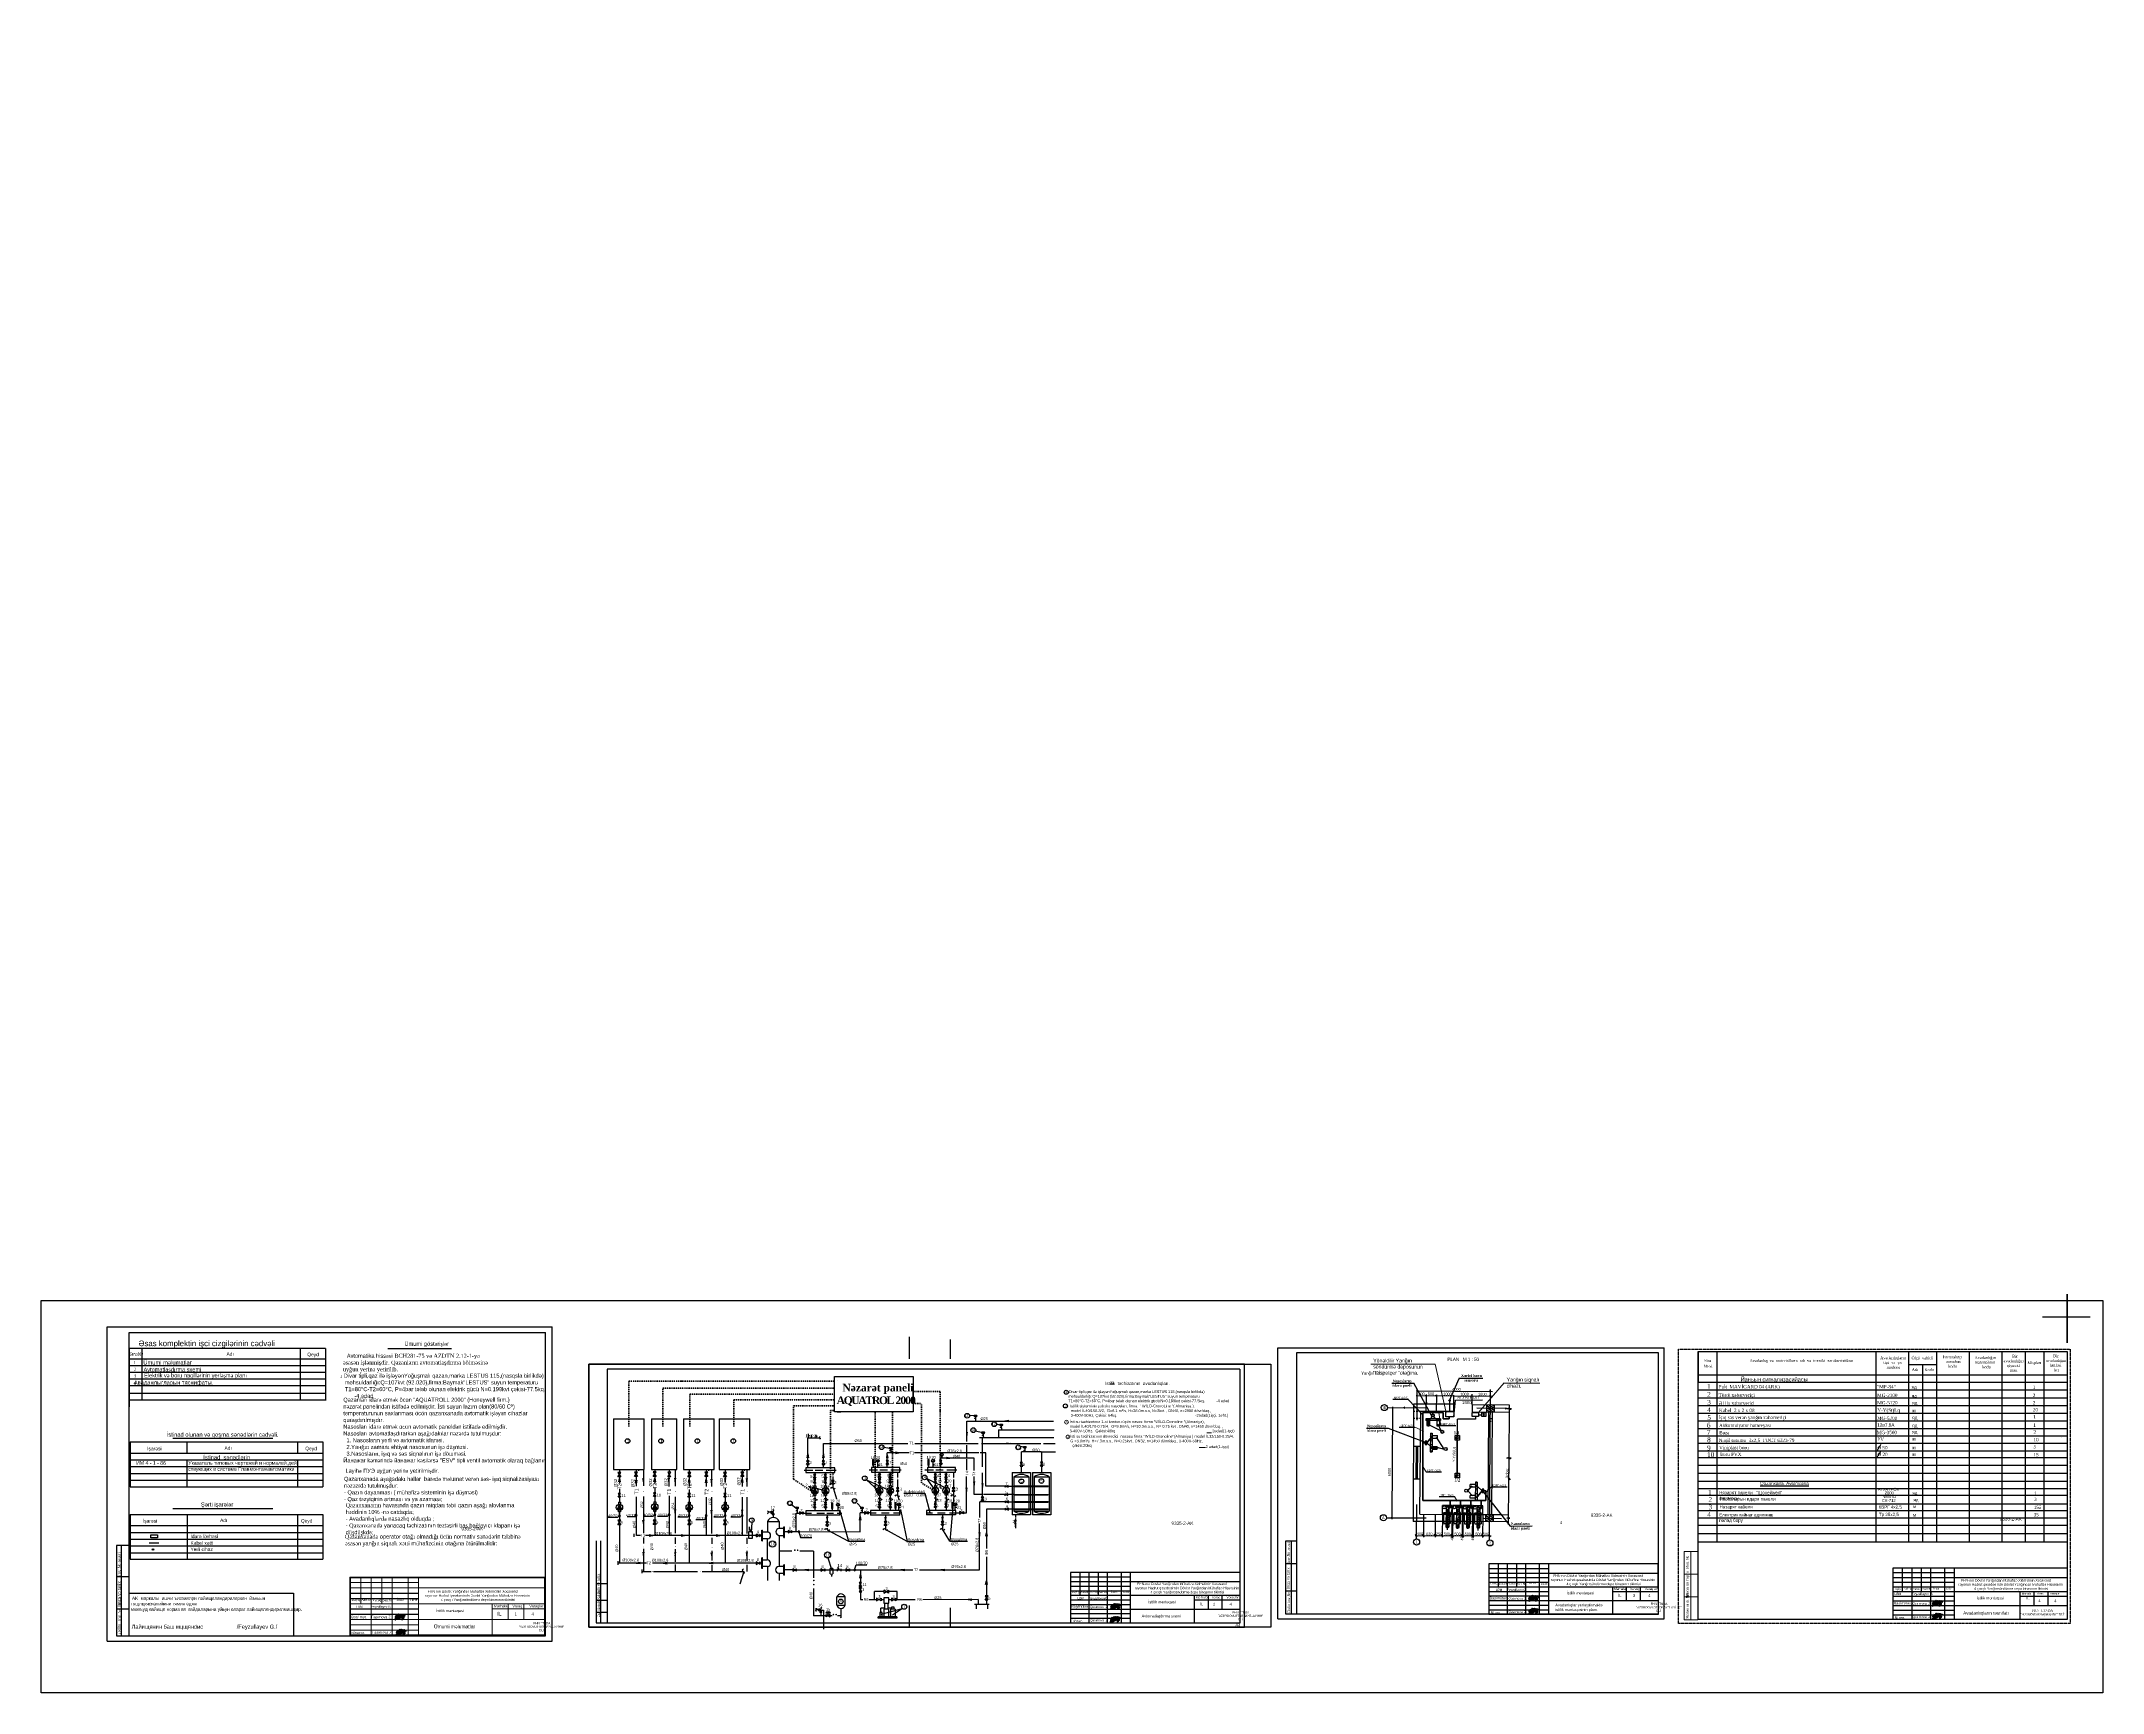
# Model space of a CAD drawing. Header units: metres. Extents: x -25557 to 456644, y -223636 to -32152.
# Drawn here: x 121620 to 346714, y -223636 to -43342 of the extents above; entities that cross this region are included whole.
import ezdxf

# ---------------------------------------------------------------- set-up
doc = ezdxf.new("R2010")
doc.units = ezdxf.units.M
doc.header["$LTSCALE"] = 0.5
for name, pattern in [('ACAD_ISO02W100', [15, 12, -3]), ('ACAD_ISO12W100', [21, 12, -3, 0, -3, 0, -3]), ('Dot & Dashed', [469.194434, 246.944437, -123.472219, 0, -98.777778]), ('DUZ', [0]), ('осевая', [50.8, 31.75, -6.35, 6.35, -6.35])]:
    doc.linetypes.add(name, pattern=pattern)
for name, color, linetype, lineweight in [('0_Ном._пера__1', 7, 'Continuous', 13), ('111', 7, 'ACAD_ISO12W100', 35), ('33', 7, 'Continuous', 35), ('divar 1', 7, 'Continuous', 35), ('LLLLLLLL', 7, 'Continuous', 30), ('TEXT', 7, 'Continuous', 0), ('ştamp', 5, 'Continuous', 18), ('Йїейбїбйещ_Pen_No__255', 7, 'Continuous', 13), ('окна', 140, 'Continuous', 9), ('оси', 65, 'осевая', 9), ('перегородка', 130, 'Continuous', 20), ('перегородка_Ном._пера__1', 7, 'Continuous', 15), ('размер', 90, 'Continuous', 9), ('размер2_Ном._пера__1', 7, 'Continuous', 15), ('размер_Ном._пера__1', 7, 'Continuous', 15), ('Слой1', 7, 'Continuous', 13)]:
    doc.layers.add(name, color=color, linetype=linetype, lineweight=lineweight)
for name, color, linetype in [('_штамп рамка', 7, 'Continuous'), ('divarlar', 7, 'Continuous'), ('EM_emis kanal cap', 141, 'Continuous'), ('polygon', 5, 'Continuous'), ('ramka', 7, 'Continuous'), ('Trees', 92, 'Continuous'), ('vereq01', 7, 'Continuous'), ('yer  alti  tel  kabeli', 7, 'Continuous'), ('yol', 7, 'Continuous')]:
    doc.layers.add(name, color=color, linetype=linetype)
doc.styles.add('Arial', font='arial.ttf', dxfattribs={"height": 200})
doc.styles.add('Arial AzLat', font='AZLTM.TTF', dxfattribs={"height": 1.2})
doc.styles.add('ARİAL', font='arial.ttf')
doc.styles.add('eeee', font='az97l01.TTF')
doc.styles.get("Standard").update_dxf_attribs({"font": 'arial.ttf', "height": 1})
doc.styles.add('Standart', font='times.ttf')
doc.styles.add('Times New  Roman', font='times.ttf')
doc.styles.add('Times New Roman', font='times.ttf', dxfattribs={"height": 200})
doc.styles.add('TNR', font='times.ttf', dxfattribs={"height": 10})
doc.styles.add('СГЕНЕРИР_СТИЛЬ_1', font='a3ar(la).ttf')
doc.styles.add('СГЕНЕРИР_СТИЛЬ_3', font='times.ttf')
doc.styles.add('стиль1', font='A3TI(LA).TTF', dxfattribs={"height": 300})

# ---------------------------------------------------------------- blocks, each defined once
blk = doc.blocks.new('_Oblique')
at = {"color": 0, "linetype": 'ByBlock', "lineweight": -2}
blk.add_line((-0.5, -0.5), (0.5, 0.5), dxfattribs=at)
blk = doc.blocks.new('Ştamp İM')
for p, q in [((-290351, 674035), (-283851, 674035)), ((-290351, 673535), (-283851, 673535)), ((-290351, 672535), (-283851, 672535)), ((-290351, 672035), (-283851, 672035))]:
    blk.add_line(p, q)
at = {"layer": 'ştamp', "color": 7}
for p, q in [((-290351, 675035), (-283851, 675035)), ((-290351, 674535), (-271852, 674535)), ((-289351, 675535), (-289351, 673035)), ((-288351, 675535), (-288351, 670035)), ((-287351, 675535), (-287351, 673035)), ((-286351, 675535), (-286351, 670035)), ((-284851, 675535), (-284851, 670035)), ((-283851, 675535), (-283851, 670035)), ((-290351, 673035), (-271852, 673035)), ((-276852, 673035), (-276852, 670035)), ((-276852, 672535), (-271852, 672535)), ((-275352, 673035), (-275352, 671535)), ((-273852, 673035), (-273852, 671535)), ((-290351, 671535), (-271852, 671535)), ((-290351, 671035), (-283851, 671035)), ((-290351, 670535), (-283851, 670535))]:
    blk.add_line(p, q, dxfattribs=at)
at = {"layer": 'ştamp', "color": 7, "lineweight": 35}
blk.add_lwpolyline([(-271852, 670035), (-271852, 675535), (-290351, 675535), (-290351, 670035), (-271852, 670035)], dxfattribs=at)
at = {"char_height": 230, "attachment_point": 1}
for s, insert in [('{\\fTimes New Roman|b0|i0|c238|p18;Dəyiş.}', (-290222, 673531, -400)), ('{\\fTimes New Roman|b0|i0|c238|p18;Sah}.№', (-289268, 673512, -400)), ('{\\fTimes New Roman|b0|i0|c238|p18;Vərəq}', (-288251, 673501, -400)), ('{\\fTimes New Roman|b0|i0|c238|p18;Sən}.№', (-287273, 673497, -400)), ('{\\fTimes New Roman|b0|i0|c238|p18;İmza}', (-285957, 673562, -400)), ('{\\fTimes New Roman|b0|i0|c238|p18;Tarix}', (-284714, 673512, -400))]:
    blk.add_mtext_dynamic_manual_height_columns(s, width=1000.35, gutter_width=1500, heights=[0], dxfattribs=dict(at, insert=insert))
at = {"layer": 'перегородка', "color": 7, "attachment_point": 7}
for s, insert, char_height, width, style in [('\\pxt8.9999;M{\\fArial|b0|i0|c238|p34;ə}rh{\\fArial|b0|i0|c238|p34;ə}l{\\fArial|b0|i0|c238|p34;ə     Vərəq}       {\\fArial|b0|i0|c238|p34;Vərəqlər}', (-276678, 672606), 250, 8036.89, 'Arial'), ('\\pxt1,8.9999;{\\fArial|b0|i0|c238|p34;              İL               }', (-276366, 671913), 350, 1920.18, 'Arial'), ('\\pxt1,8.9999;{\\fTimes New Roman|b0|i0|c238|p18;              \\fTimes New Roman|b0|i0|c204|p18;\\H0.85714x;4\\fTimes New Roman|b0|i0|c238|p18;\\H1.1667x;               }', (-273129, 671913), 350, 1920.18, 'Times New  Roman')]:
    blk.add_mtext(s, dxfattribs=dict(at, insert=insert, char_height=char_height, width=width, style=style))
at = {"layer": 'Слой1', "color": 7, "linetype": 'ByBlock', "lineweight": -3, "ltscale": 1.1, "insert": (-274351, 671290), "char_height": 200, "attachment_point": 1, "style": 'Arial'}
blk.add_mtext('\\pxqc;{\\fArial|b0|i0|c238|p34; FHN TTNDA\\P"AZ}Ə{\\fArial|b0|i0|c238|p34;RDÖVL}Ə{\\fArial|b0|i0|c238|p34;TS}Ə{\\fArial|b0|i0|c238|p34;NAYELAYİH}Ə{\\fArial|b0|i0|c238|p34;" }\\P{\\fArial|b0|i0|c238|p34;DLİ}', dxfattribs=at)
blk = doc.blocks.new('imza')
at = {"layer": 'Trees', "color": 7, "lineweight": 35}
for points in [[(119720, 323671), (66422, 219944), (42890, 182637), (19967, 146297), (15300, 146297), (15300, 151548), (15300, 160199), (18817, 172635), (28167, 199489), (43494, 233005), (60112, 260506), (74006, 275754), (81247, 279703), (86499, 279703), (90251, 274776), (101934, 255493), (109353, 251051), (121336, 249109), (137421, 252022), (148648, 258819), (157824, 266372), (205102, 327179), (234949, 372477), (188278, 301645), (182164, 285472), (71039, 58567), (49297, 29796), (22297, 5315), (11999, 1421), (4890, 2720), (2153, 6441), (2153, 12680), (2153, 20998), (5657, 28003), (37175, 81506), (58069, 109161), (93158, 155604), (168836, 244492), (249359, 331849), (257092, 340239), (267608, 348560), (272179, 348560), (274632, 345775), (272513, 338421), (268929, 325976), (203932, 193993), (142303, 85970), (130681, 66803), (114116, 45299), (98340, 31119), (92665, 28851), (87444, 28851), (85288, 32367), (85288, 37925), (85288, 44958), (87785, 51878), (98000, 70822), (130411, 121776), (153236, 150731), (232390, 243285), (351751, 368187), (356609, 368187), (280335, 206621), (181882, 35886)], [(167136, 278349), (194691, 296062), (213990, 303970), (238885, 310721), (256638, 315535), (272291, 315535), (283870, 315535), (288695, 311333), (297931, 303288), (300852, 289924), (297572, 276036), (281361, 255206), (258010, 238040), (218752, 224087), (197993, 207372), (191226, 198858), (222154, 216298), (234032, 222996), (254203, 236686), (270940, 233782), (279104, 227565), (287462, 209110), (290183, 197066), (291281, 179704), (287836, 144642), (284270, 127093), (277886, 112915), (266529, 99357), (254031, 84436), (238452, 74448), (220952, 63228), (199475, 53640), (184462, 48973), (168676, 47383), (150237, 48242), (133752, 50038), (116228, 54219), (101027, 60416), (87626, 70611), (80826, 85804), (80826, 97798), (84626, 110592), (93027, 117788), (105628, 122386), (113861, 125390), (128629, 127783), (143203, 130145), (188423, 137473), (208420, 139584), (232323, 144536), (242885, 146724), (260979, 152750), (281350, 158414), (316662, 175080), (344127, 193380), (371539, 214476), (399090, 240115), (422514, 265598), (436403, 289010), (444708, 307514), (452855, 329232), (455833, 342579), (455833, 353795), (452179, 358621), (448393, 355754), (443175, 347926), (431148, 330820), (423464, 312790), (405582, 278084), (392800, 247509), (381371, 219323), (369936, 198963), (352731, 165608), (342564, 145896), (333386, 122755), (325788, 103596), (321219, 92074), (324285, 92074), (330880, 103244), (341696, 116427), (359107, 132905), (379155, 154789), (397358, 170872), (414305, 185281), (429715, 200550), (445524, 211968), (458145, 219271), (463857, 219271), (463857, 215022), (459473, 201745), (451237, 188202), (444707, 177465), (442469, 169480), (442469, 163240), (447517, 167090), (517041, 225315), (556686, 256394), (599532, 284291), (618334, 296532), (632144, 301800), (636726, 301800), (633761, 294931), (629347, 284702), (625366, 275480), (627697, 269475), (631605, 266781), (640634, 266781), (650741, 263010), (657067, 260650)], [(416076, 13564), (441715, 13213), (458574, 18127), (480976, 24657), (502998, 31077), (509500, 40944)], [(500295, 211291), (469701, 179690), (457620, 165559), (446670, 148138), (439881, 137337), (439881, 129823), (442153, 119815), (447100, 108759), (453312, 100716), (460795, 93379), (470068, 84285), (481124, 79974), (493395, 75189), (506395, 73483), (520532, 74529), (530621, 75973), (540432, 81089), (553371, 90326), (561192, 100700), (567337, 108853), (567337, 120783), (567337, 134994), (570340, 155600), (574321, 172086), (574321, 178197), (570767, 179902), (567354, 179902), (555552, 175781), (528326, 166273), (516876, 164269), (512184, 166685), (510620, 173223), (510620, 181607), (510620, 198280), (510620, 206239), (505354, 208939), (497818, 204818), (489111, 199738)], [(477209, 278739), (480314, 298392), (480314, 310116), (498253, 322873), (528957, 335286), (545658, 341551), (552098, 343967), (556652, 343967), (560453, 339788)]]:
    blk.add_lwpolyline(points, dxfattribs=at)

msp = doc.modelspace()

# ---------------------------------------------------------------- hatches: boundary and pattern name
at = {"lineweight": 30}
msp.add_hatch(color=0, dxfattribs=at).paths.add_polyline_path([(275314, -191730, 1), (275473, -191730, 1)])
at = {"lineweight": 25}
for points in [[(213281, -200328), (213014, -200328), (213148, -200531)], [(214450, -200328), (214183, -200328), (214318, -200532)], [(219376, -200314), (219109, -200314), (219244, -200517)], [(220545, -200314), (220278, -200314), (220413, -200517)], [(184879, -201865), (184612, -201865), (184747, -202068)], [(188734, -201813), (188467, -201813), (188602, -202017)], [(192503, -201865), (192236, -201865), (192371, -202069)], [(196419, -201865), (196152, -201865), (196287, -202069)], [(205823, -201834, 0.0014251), (205824, -201836), (206335, -201835), (206073, -201246)], [(206206, -200348), (205939, -200348), (206074, -200551)], [(207243, -201246), (206995, -201836), (207503, -201835)], [(207376, -200348), (207109, -200348), (207243, -200552)], [(212897, -201814, 0.0014251), (212898, -201816), (213409, -201815), (213147, -201226)], [(214317, -201226), (214069, -201816), (214577, -201815)], [(218992, -201800, 0.0014251), (218993, -201801), (219504, -201801), (219243, -201212)], [(220412, -201212), (220165, -201801), (220672, -201801)], [(211197, -211611), (210930, -211611), (211065, -211815)]]:
    msp.add_hatch(color=5, dxfattribs=at).paths.add_polyline_path(points)
h = msp.add_hatch(color=5, dxfattribs=at)
edge = h.paths.add_edge_path()
edge.add_arc((184753, -203396), 350, 222.96757, 223.29418)
edge.add_line((184498, -203636), (185009, -203635))
edge.add_line((185009, -203635), (184753, -203045))
edge.add_line((184753, -203045), (184497, -203634))
h = msp.add_hatch(color=5, dxfattribs=at)
edge = h.paths.add_edge_path()
edge.add_arc((188608, -203345), 350, 222.96757, 223.29418)
edge.add_line((188353, -203585), (188864, -203584))
edge.add_line((188864, -203584), (188608, -202994))
edge.add_line((188608, -202994), (188352, -203583))
h = msp.add_hatch(color=5, dxfattribs=at)
edge = h.paths.add_edge_path()
edge.add_arc((192377, -203396), 350, 222.96757, 223.29418)
edge.add_line((192122, -203637), (192633, -203636))
edge.add_line((192633, -203636), (192377, -203046))
edge.add_line((192377, -203046), (192121, -203635))
h = msp.add_hatch(color=5, dxfattribs=at)
edge = h.paths.add_edge_path()
edge.add_arc((196294, -203396), 350, 222.96757, 223.29418)
edge.add_line((196039, -203637), (196549, -203636))
edge.add_line((196549, -203636), (196294, -203046))
edge.add_line((196294, -203046), (196037, -203635))
h = msp.add_hatch(color=256, dxfattribs=at)
h.set_gradient(color1=(0, 0, 255), one_color=1, tint=1)
h.paths.add_polyline_path([(201551, -203964), (201322, -204050), (201322, -203825)])
h.paths.add_polyline_path([(201551, -203964), (201644, -204189), (201425, -204189)])
h = msp.add_hatch(color=256, dxfattribs=at)
h.set_gradient(color1=(0, 0, 255), one_color=1, tint=1)
h.paths.add_polyline_path([(206745, -214609), (206516, -214696), (206516, -214471)])
h.paths.add_polyline_path([(206745, -214609), (206838, -214835), (206619, -214835)])
at = {"layer": '33', "lineweight": 25}
h = msp.add_hatch(color=256, dxfattribs=at)
h.set_gradient(color1=(0, 0, 255), one_color=1, tint=1, name='SPHERICAL')
h.paths.add_polyline_path([(214450, -200328), (214183, -200328), (214318, -200532)])
h = msp.add_hatch(color=256, dxfattribs=at)
h.set_gradient(color1=(0, 0, 255), one_color=1, tint=1, name='SPHERICAL')
h.paths.add_polyline_path([(220545, -200314), (220278, -200314), (220413, -200517)])
h = msp.add_hatch(color=256, dxfattribs=at)
h.set_gradient(color1=(0, 0, 255), one_color=1, tint=1, name='SPHERICAL')
h.paths.add_polyline_path([(207376, -200348), (207109, -200348), (207243, -200552)])

# ---------------------------------------------------------------- linework, layer by layer
at = {"color": 1, "lineweight": 35}
msp.add_line((342823, -180111), (342823, -185448), dxfattribs=at)
at = {"color": 7, "lineweight": 25}
for p, q in [((131226, -184323), (176692, -184323)), ((159473, -186067), (166433, -186067)), ((258732, -215071), (258732, -186496)), ((258732, -186496), (298171, -186496)), ((298171, -186496), (298171, -215071)), ((272848, -192810), (272859, -191070)), ((281696, -192603), (278364, -192582)), ((224380, -195243), (223628, -195080)), ((226355, -194419), (225920, -194341)), ((274804, -197032), (273953, -195746)), ((274486, -195026), (274130, -194319)), ((228920, -196828), (228559, -196757)), ((204935, -199324), (205858, -199324)), ((206127, -199324), (206945, -199324)), ((207326, -199324), (208423, -199324)), ((212010, -199303), (212932, -199303)), ((213201, -199303), (214020, -199303)), ((214400, -199303), (215497, -199303)), ((218105, -199289), (219027, -199289)), ((219296, -199289), (220115, -199289)), ((220495, -199289), (221593, -199289)), ((218114, -201856), (218649, -203940)), ((212167, -203999), (212794, -203999)), ((213374, -203999), (214211, -203999)), ((214683, -203999), (215602, -203999)), ((218271, -203976), (218921, -203976)), ((219469, -203985), (220306, -203985)), ((220778, -203985), (221697, -203985)), ((204346, -206070), (204513, -206673)), ((204513, -206673), (205777, -206676)), ((216156, -207120), (213803, -205817)), ((220811, -207076), (220034, -205790)), ((131223, -210993), (129834, -210993)), ((210425, -210206), (210616, -209658)), ((210616, -209658), (211777, -209659)), ((298182, -215070), (258732, -215070)), ((128819, -217995), (177413, -217995)), ((129834, -217416), (176686, -217416))]:
    msp.add_line(p, q, dxfattribs=at)
at = {"color": 1, "lineweight": 30}
msp.add_line((340127, -182591), (345327, -182591), dxfattribs=at)
at = {"lineweight": 25}
for p, q in [((131224, -186058), (131224, -192427)), ((152654, -186058), (131226, -186058)), ((132620, -186059), (132620, -191670)), ((149893, -186058), (149893, -191686)), ((152654, -186058), (152654, -191724)), ((152654, -187215), (131227, -187215)), ((152654, -187940), (131227, -187940)), ((152654, -188665), (131227, -188665)), ((152651, -189390), (131223, -189390)), ((152651, -190115), (131223, -190115)), ((152651, -190953), (131223, -190953)), ((152651, -191677), (131223, -191677)), ((223591, -193372), (222981, -193403)), ((184114, -193716), (184114, -199270)), ((184114, -193716), (187464, -193716)), ((187466, -199270), (187464, -193716)), ((188251, -193716), (188251, -199270)), ((188251, -193716), (191008, -193716)), ((191008, -199270), (191008, -193716)), ((191738, -193719), (195088, -193717)), ((191738, -193719), (191738, -199271)), ((195090, -199271), (195088, -193717)), ((195654, -193716), (195654, -199271)), ((195654, -193716), (199004, -193716)), ((199007, -199271), (199004, -193716)), ((214259, -196963), (213634, -196873)), ((184114, -199270), (187466, -199270)), ((184918, -199579), (184592, -199578)), ((184592, -199580), (184912, -200072)), ((184592, -200072), (184918, -199581)), ((184912, -200072), (184592, -200072)), ((186406, -200042), (186733, -199551)), ((186727, -200042), (186406, -200042)), ((186733, -199549), (186407, -199548)), ((186407, -199550), (186727, -200042)), ((187366, -199248), (187366, -201055)), ((188251, -199270), (191008, -199270)), ((188446, -200021), (188773, -199530)), ((188767, -200021), (188446, -200021)), ((188773, -199528), (188447, -199527)), ((188447, -199529), (188767, -200021)), ((190021, -200061), (190347, -199569)), ((190341, -200061), (190021, -200061)), ((190347, -199567), (190022, -199567)), ((190022, -199569), (190341, -200061)), ((190849, -199258), (190849, -201093)), ((191738, -199271), (195090, -199271)), ((192215, -200073), (192541, -199582)), ((192215, -200073), (192541, -199582)), ((192536, -200073), (192215, -200073)), ((192536, -200073), (192215, -200073)), ((192541, -199580), (192216, -199579)), ((192541, -199580), (192216, -199579)), ((192216, -199581), (192536, -200073)), ((192216, -199581), (192536, -200073)), ((194078, -200042), (194404, -199551)), ((194399, -200043), (194078, -200042)), ((194404, -199549), (194079, -199549)), ((194079, -199551), (194399, -200043)), ((194823, -199277), (194823, -201133)), ((195654, -199271), (199007, -199271)), ((196132, -200073), (196458, -199582)), ((196452, -200073), (196132, -200073)), ((196458, -199580), (196133, -199579)), ((196133, -199581), (196452, -200073)), ((197998, -200045), (198324, -199553)), ((198319, -200045), (197998, -200045)), ((198324, -199551), (197999, -199551)), ((197999, -199553), (198319, -200045)), ((198667, -199277), (198667, -201133)), ((208051, -199580), (208051, -199873)), ((208051, -200026), (208051, -200469)), ((213739, -199047), (213739, -199047)), ((213739, -199047), (213739, -199047)), ((215125, -199560), (215125, -200147)), ((219153, -201419), (218302, -200229)), ((218302, -200229), (220367, -201276)), ((219835, -199033), (219835, -199033)), ((219835, -199033), (219835, -199033)), ((221220, -199545), (221220, -200133)), ((187366, -202206), (187366, -206201)), ((190849, -202237), (190849, -206212)), ((194812, -202272), (194812, -206232)), ((198656, -202272), (198656, -206232)), ((205876, -201598), (205394, -201086)), ((205394, -201086), (207051, -201505)), ((206073, -201246), (205822, -201836)), ((205822, -201836), (206335, -201835)), ((206335, -201835), (206073, -201247)), ((207243, -201246), (206995, -201836)), ((206995, -201836), (207503, -201835)), ((207503, -201835), (207243, -201247)), ((208051, -200879), (208051, -201289)), ((208144, -201371), (208456, -202464)), ((212951, -201528), (211718, -200381)), ((211718, -200381), (214108, -201474)), ((213148, -201225), (212896, -201816)), ((212896, -201816), (213409, -201815)), ((213409, -201815), (213148, -201227)), ((214317, -201225), (214069, -201816)), ((214069, -201816), (214577, -201815)), ((214577, -201815), (214317, -201227)), ((215125, -200370), (215125, -201269)), ((215125, -201679), (215125, -202132)), ((215167, -202147), (215243, -202530)), ((219243, -201211), (218991, -201801)), ((218991, -201801), (219504, -201801)), ((219504, -201801), (219243, -201212)), ((220413, -201211), (220165, -201801)), ((220165, -201801), (220672, -201801)), ((220672, -201801), (220413, -201212)), ((221262, -202133), (220811, -207076)), ((221220, -200355), (221220, -201255)), ((221220, -201664), (221220, -202118)), ((227155, -201905), (226838, -202119)), ((226838, -201911), (227155, -202113)), ((226838, -202119), (226838, -201911)), ((227183, -200993), (226866, -201206)), ((226866, -200998), (227183, -201201)), ((226866, -201206), (226866, -200998)), ((227155, -202113), (227155, -201905)), ((227183, -201201), (227183, -200993)), ((184554, -204494), (183511, -204493)), ((184753, -203045), (184496, -203636)), ((184496, -203636), (185009, -203635)), ((184554, -204494), (184728, -204307)), ((184591, -205286), (184917, -204794)), ((184917, -204792), (184592, -204792)), ((184592, -204794), (184911, -205286)), ((184758, -204146), (184644, -204346)), ((184644, -204346), (184872, -204346)), ((185009, -203635), (184753, -203045)), ((184872, -204346), (184758, -204146)), ((186496, -204442), (185586, -204441)), ((186566, -204090), (186452, -204290)), ((186452, -204290), (186680, -204290)), ((186496, -204442), (186601, -204247)), ((186680, -204290), (186566, -204090)), ((188407, -204404), (187363, -204403)), ((188608, -202994), (188351, -203585)), ((188351, -203585), (188864, -203584)), ((188407, -204404), (188580, -204217)), ((188443, -205279), (188769, -204788)), ((188769, -204786), (188444, -204785)), ((188444, -204787), (188763, -205279)), ((188610, -204056), (188497, -204256)), ((188497, -204256), (188724, -204256)), ((188864, -203584), (188608, -202994)), ((188724, -204256), (188610, -204056)), ((189963, -204412), (188919, -204411)), ((189963, -204412), (190136, -204225)), ((190166, -204064), (190053, -204264)), ((190053, -204264), (190280, -204264)), ((190280, -204264), (190166, -204064)), ((192175, -204456), (191132, -204455)), ((192377, -203046), (192120, -203637)), ((192120, -203637), (192633, -203636)), ((192175, -204456), (192349, -204269)), ((192541, -204793), (192215, -204793)), ((192215, -205287), (192541, -204795)), ((192215, -204795), (192535, -205287)), ((192379, -204108), (192265, -204308)), ((192265, -204308), (192493, -204308)), ((192633, -203636), (192377, -203046)), ((192493, -204308), (192379, -204108)), ((194146, -204770), (193102, -204769)), ((194235, -204126), (194121, -204326)), ((194121, -204326), (194349, -204326)), ((194148, -204767), (194205, -204287)), ((194349, -204326), (194235, -204126)), ((196092, -204456), (195048, -204455)), ((196294, -203046), (196037, -203637)), ((196037, -203637), (196549, -203636)), ((196092, -204456), (196265, -204269)), ((196131, -205287), (196457, -204795)), ((196457, -204793), (196132, -204793)), ((196132, -204795), (196451, -205287)), ((196295, -204108), (196182, -204308)), ((196182, -204308), (196410, -204308)), ((196549, -203636), (196294, -203046)), ((196410, -204308), (196295, -204108)), ((197951, -204470), (196908, -204470)), ((197951, -204470), (198125, -204284)), ((198155, -204122), (198041, -204323)), ((198041, -204323), (198269, -204323)), ((198269, -204323), (198155, -204122)), ((201322, -203939), (201010, -203939)), ((201551, -203964), (201322, -203825)), ((201322, -204050), (201322, -203825)), ((201322, -204050), (201551, -203964)), ((201551, -203964), (201425, -204189)), ((201425, -204189), (201644, -204189)), ((201457, -204189), (201551, -203964)), ((201644, -204189), (201457, -204189)), ((201535, -204189), (201535, -204510)), ((201551, -203964), (201644, -204189)), ((204025, -203470), (203551, -203116)), ((205093, -204019), (205719, -204019)), ((206300, -204019), (207137, -204019)), ((207411, -204028), (208114, -204028)), ((207434, -204254), (207433, -204962)), ((208515, -204019), (209019, -204019)), ((208790, -203631), (209780, -207095)), ((211194, -203466), (210703, -202940)), ((213797, -204235), (213800, -204950)), ((215458, -203612), (216156, -207120)), ((220024, -204221), (220027, -204935)), ((227227, -202696), (226910, -202909)), ((226910, -202701), (227227, -202904)), ((226910, -202909), (226910, -202701)), ((227230, -203488), (226913, -203702)), ((226913, -203493), (227230, -203696)), ((226913, -203702), (226913, -203493)), ((227227, -202904), (227227, -202696)), ((227230, -203696), (227230, -203488)), ((228088, -205149), (227890, -204832)), ((228088, -204832), (227890, -205149)), ((228088, -204832), (227890, -204832)), ((184911, -205286), (184591, -205286)), ((187378, -206675), (187378, -207337)), ((188763, -205279), (188443, -205279)), ((190849, -206686), (190849, -207383)), ((192535, -205287), (192215, -205287)), ((194835, -206706), (194835, -207367)), ((196451, -205287), (196131, -205287)), ((198679, -206706), (198679, -207367)), ((207433, -205373), (207433, -205511)), ((207433, -205668), (207433, -205821)), ((213802, -205360), (213803, -205817)), ((220029, -205345), (220031, -205802)), ((228088, -205149), (227890, -205149)), ((257532, -209546), (257532, -207046)), ((258732, -207069), (257532, -207069)), ((258132, -215071), (258132, -207046)), ((187374, -207922), (187374, -210385)), ((190849, -207958), (190849, -209327)), ((194831, -208155), (194831, -209213)), ((198676, -208155), (198676, -209213)), ((203580, -208190), (202199, -208186)), ((205952, -208196), (204437, -208192)), ((205952, -208196), (205952, -211082)), ((209799, -207094), (211534, -207096)), ((187187, -210405), (188202, -210414)), ((187198, -210184), (187198, -210586)), ((188469, -210414), (193279, -210414)), ((190848, -209627), (190849, -210395)), ((193800, -210414), (198326, -210416)), ((194835, -209654), (194835, -210415)), ((198679, -209654), (198679, -210415)), ((258732, -209546), (257532, -209546)), ((257532, -212546), (257532, -209546)), ((279688, -211069), (286188, -211069)), ((279688, -211569), (286188, -211569)), ((205952, -212247), (205952, -213309)), ((205952, -213309), (205952, -215227)), ((209398, -213172), (208483, -213172)), ((208483, -214086), (208483, -213181)), ((209398, -214086), (209398, -213172)), ((210927, -212134), (211196, -212134)), ((211196, -212134), (210927, -212626)), ((211206, -212626), (210927, -212134)), ((210927, -212626), (211206, -212626)), ((212612, -213450), (212613, -212599)), ((213633, -212599), (212613, -212599)), ((213331, -213618), (212839, -213292)), ((212839, -213292), (212839, -213618)), ((212839, -213618), (213331, -213298)), ((213331, -213298), (213331, -213618)), ((214131, -212768), (213639, -212443)), ((213639, -212443), (213639, -212768)), ((213639, -212768), (214131, -212448)), ((214131, -212448), (214131, -212768)), ((215066, -212599), (214134, -212599)), ((214934, -213618), (214442, -213292)), ((214442, -213292), (214442, -213618)), ((214442, -213618), (214934, -213298)), ((214934, -213298), (214934, -213618)), ((215066, -213463), (215066, -212599)), ((224673, -213537), (225000, -213044)), ((224995, -213538), (224673, -213537)), ((225000, -213042), (224675, -213042)), ((224675, -213044), (224995, -213538)), ((234019, -211993), (240520, -211993)), ((234019, -212493), (240520, -212493)), ((234019, -213493), (240520, -213493)), ((257532, -215071), (257532, -212546)), ((258732, -212546), (257532, -212546)), ((279688, -212569), (286188, -212569)), ((279688, -213069), (286188, -213069)), ((207342, -215227), (205952, -215227)), ((206516, -214585), (206204, -214585)), ((206745, -214609), (206516, -214471)), ((206516, -214696), (206516, -214471)), ((206516, -214696), (206745, -214609)), ((206745, -214609), (206619, -214835)), ((206619, -214835), (206838, -214835)), ((206651, -214835), (206745, -214609)), ((206838, -214835), (206651, -214835)), ((206729, -214835), (206729, -215217)), ((206742, -214608), (207045, -214608)), ((206745, -214609), (206838, -214835)), ((207045, -214608), (207045, -216680)), ((207760, -215207), (207981, -215207)), ((208483, -214086), (209398, -214086)), ((208571, -215207), (208937, -215207)), ((208937, -214441), (208937, -215371)), ((215041, -215335), (213007, -215335)), ((234019, -213993), (240520, -213993)), ((256656, -215571), (298833, -215571)), ((258732, -215071), (257532, -215071))]:
    msp.add_line(p, q, dxfattribs=at)
for p, q in [((302549, -186378), (342823, -186378)), ((302549, -215641), (302549, -186378)), ((302549, -186378), (302549, -188927)), ((302549, -186378), (304588, -186378)), ((304588, -186378), (304588, -207122)), ((304588, -186378), (321921, -186378)), ((321921, -186378), (321921, -207173)), ((321921, -186378), (325490, -186378)), ((325490, -186378), (325490, -207172)), ((325490, -186378), (327019, -186378)), ((327019, -186378), (328549, -186378)), ((328549, -186378), (328549, -207187)), ((328549, -186378), (332117, -186378)), ((332117, -186378), (332117, -207157)), ((332117, -186378), (335686, -186378)), ((335686, -186378), (335686, -207159)), ((335686, -186378), (338235, -186378)), ((338235, -186378), (338235, -207174)), ((338235, -186378), (340274, -186378)), ((340274, -186378), (340274, -207174)), ((342823, -186378), (342823, -215641)), ((302549, -188927), (342823, -188927)), ((302549, -188927), (302549, -189743)), ((325490, -187803), (328549, -187803)), ((327019, -187803), (327019, -207157)), ((216804, -190735), (216804, -192072)), ((275394, -191730), (276427, -189322)), ((302549, -189743), (342823, -189743)), ((302549, -190556), (342823, -190556)), ((208940, -193009), (208527, -193009)), ((269213, -191597), (270915, -191597)), ((302549, -191436), (342823, -191436)), ((302549, -192287), (342823, -192287)), ((302549, -193126), (342823, -193126)), ((340203, -192401), (340203, -192401)), ((269904, -194637), (271605, -194637)), ((274367, -194470), (276069, -194470)), ((302521, -195598), (302591, -195598)), ((302549, -193940), (342823, -193940)), ((302549, -194801), (342823, -194801)), ((302591, -195598), (342840, -195598)), ((342236, -195824), (342236, -195824)), ((342236, -195824), (342236, -195824)), ((342823, -195824), (342823, -195824)), ((342823, -195824), (342823, -195824)), ((302549, -196378), (342823, -196378)), ((302549, -197209), (342823, -197209)), ((302549, -197963), (342823, -197963)), ((272822, -199515), (274523, -199515)), ((302549, -198784), (342823, -198784)), ((302549, -199670), (342823, -199670)), ((274264, -202199), (275965, -202199)), ((279964, -201159), (281665, -201159)), ((302549, -200531), (342823, -200531)), ((302549, -201335), (342823, -201335)), ((302549, -202081), (342823, -202081)), ((302549, -203000), (342823, -203000)), ((302549, -203747), (342823, -203747)), ((302549, -204552), (342823, -204552)), ((340319, -203913), (340319, -203913)), ((302549, -205354), (342823, -205354)), ((302549, -206232), (342823, -206232)), ((302549, -207150), (342823, -207150)), ((342823, -215641), (302549, -215641))]:
    msp.add_line(p, q)
at = {"color": 7, "lineweight": 18}
for p, q in [((273838, -187767), (266808, -187767)), ((275037, -193034), (273838, -187767))]:
    msp.add_line(p, q, dxfattribs=at)
at = {"linetype": 'Dot & Dashed', "lineweight": 35}
for p, q in [((185766, -189622), (208242, -189622)), ((185777, -194578), (185766, -189622)), ((189493, -190377), (208242, -190377)), ((189493, -194578), (189493, -190377)), ((192444, -194578), (192444, -191051)), ((192444, -191051), (208242, -191051)), ((219782, -190739), (216804, -190735)), ((219782, -201240), (219782, -190739)), ((197242, -191668), (208242, -191668)), ((197242, -194578), (197242, -191668)), ((203773, -192311), (208242, -192311)), ((203773, -200324), (203773, -192311)), ((207790, -192811), (208236, -192811)), ((207794, -200823), (207794, -192811)), ((212658, -193009), (212658, -201438)), ((214577, -201372), (214577, -192977)), ((216804, -192072), (217734, -192072)), ((217734, -200732), (217734, -192072)), ((203773, -200324), (205800, -201670)), ((207308, -201518), (207794, -200823)), ((212978, -201625), (212651, -201447)), ((214438, -201541), (214581, -201366)), ((219146, -201579), (217738, -200730)), ((220339, -201547), (219773, -201238))]:
    msp.add_line(p, q, dxfattribs=at)
at = {"color": 0, "lineweight": 25}
for p, q in [((269104, -189855), (271499, -189852)), ((273389, -193280), (271492, -189845)), ((279017, -189325), (276394, -189325)), ((266310, -194769), (268705, -194767)), ((268705, -194767), (272734, -196263)), ((279121, -201768), (282019, -205434)), ((282019, -205434), (284415, -205431)), ((133422, -207284), (134476, -207284)), ((131211, -212781), (149162, -212781)), ((149162, -212781), (149162, -217416))]:
    msp.add_line(p, q, dxfattribs=at)
at = {"color": 0, "linetype": 'Dot & Dashed', "lineweight": 30}
msp.add_line((216167, -192033), (215705, -192033), dxfattribs=at)
at = {"lineweight": 20}
for p, q in [((272491, -193295), (270886, -191618)), ((274429, -194499), (274230, -193056)), ((271605, -194637), (272520, -195053)), ((272495, -199021), (272822, -199515)), ((276200, -202640), (275937, -202220)), ((279964, -201159), (279356, -201778))]:
    msp.add_line(p, q, dxfattribs=at)
at = {"lineweight": 30}
for p, q in [((272417, -193313), (272552, -193274)), ((272445, -195090), (272543, -195009)), ((272443, -199060), (272541, -198979)), ((281859, -200211), (282017, -200391)), ((279320, -201755), (279399, -201818)), ((276128, -202677), (276282, -202615))]:
    msp.add_line(p, q, dxfattribs=at)
at = {"color": 0, "lineweight": 35}
for p, q in [((273566, -193459), (273083, -193968)), ((274174, -193971), (273566, -193459)), ((273408, -195738), (272896, -196346)), ((272896, -196346), (273405, -196829)), ((278431, -202207), (278943, -201598)), ((278943, -201598), (278434, -201116))]:
    msp.add_line(p, q, dxfattribs=at)
at = {"color": 0, "lineweight": 40}
for p, q in [((273577, -193284), (273577, -193055)), ((272721, -196335), (272492, -196335)), ((279117, -201609), (279347, -201609))]:
    msp.add_line(p, q, dxfattribs=at)
at = {"color": 7, "lineweight": 30}
msp.add_line((278577, -193290), (278914, -193290), dxfattribs=at)
at = {"lineweight": 53}
msp.add_line((279122, -193383), (279122, -193234), dxfattribs=at)
at = {"color": 1, "lineweight": 25}
for p, q in [((205322, -198321), (205322, -195797)), ((205322, -195797), (206588, -195798)), ((273303, -195304), (273501, -195305)), ((207023, -196418), (216258, -196415)), ((207023, -198321), (207023, -196418)), ((213991, -198301), (213991, -197444)), ((217020, -196415), (223924, -196413)), ((224278, -196413), (230752, -196411)), ((231051, -196411), (232316, -196412)), ((186568, -199264), (186570, -199549)), ((186568, -200042), (186568, -201078)), ((188608, -199243), (188608, -199528)), ((190164, -200049), (190164, -201117)), ((190183, -199282), (190183, -199549)), ((194240, -199264), (194242, -199549)), ((194240, -200043), (194240, -201131)), ((198160, -199266), (198162, -199551)), ((198160, -200045), (198160, -201133)), ((208286, -199068), (205101, -199068)), ((205101, -199068), (205101, -199580)), ((205101, -199580), (208286, -199580)), ((205323, -198525), (205323, -198517)), ((205323, -199068), (205323, -198727)), ((206073, -200207), (206073, -200348)), ((206078, -199580), (206078, -199800)), ((207024, -198525), (207024, -198517)), ((207024, -199068), (207024, -198727)), ((207243, -199580), (207243, -199800)), ((207243, -200210), (207243, -200348)), ((208286, -199580), (208286, -199068)), ((215361, -199047), (212280, -199047)), ((212280, -199047), (212280, -199560)), ((212280, -199560), (215361, -199560)), ((213148, -199560), (213148, -199780)), ((213148, -200187), (213148, -200328)), ((213992, -198504), (213992, -198497)), ((213992, -199047), (213992, -198707)), ((214317, -199560), (214317, -199780)), ((214317, -200190), (214317, -200328)), ((215361, -199560), (215361, -199047)), ((219835, -198490), (219835, -198483)), ((186565, -202233), (186564, -204093)), ((190165, -202122), (190166, -204064)), ((194237, -202275), (194235, -204126)), ((198157, -202277), (198155, -204122)), ((206073, -200758), (206073, -201029)), ((206076, -202099), (206076, -203046)), ((207243, -200758), (207243, -201029)), ((207243, -200758), (207243, -201029)), ((207246, -202099), (207246, -203045)), ((213148, -200738), (213148, -201009)), ((213151, -202079), (213151, -203026)), ((214317, -200738), (214317, -201009)), ((214317, -200738), (214317, -201009)), ((214320, -202079), (214320, -203025)), ((220413, -200723), (220413, -200995)), ((278408, -200653), (278211, -200652)), ((186563, -204290), (186562, -206462)), ((190166, -204264), (190168, -206469)), ((194234, -204326), (194232, -206462)), ((198154, -204323), (198152, -206464)), ((204050, -206042), (204052, -204017)), ((204052, -204017), (204416, -204018)), ((204618, -204018), (204621, -204018)), ((204826, -204019), (205101, -204019)), ((208821, -203763), (205101, -203763)), ((205101, -203763), (205101, -204254)), ((208821, -204254), (205101, -204254)), ((206077, -203461), (206076, -203763)), ((207252, -203453), (207252, -203759)), ((208821, -204254), (208821, -203763)), ((211497, -203999), (211032, -203999)), ((211713, -203999), (211710, -203999)), ((212175, -203999), (211918, -203999)), ((215369, -203743), (212175, -203743)), ((212175, -203743), (212175, -204234)), ((215369, -204234), (212175, -204234)), ((213151, -203441), (213151, -203743)), ((214327, -203433), (214327, -203739)), ((215370, -204234), (215370, -203743)), ((186340, -206294), (186339, -206628)), ((187069, -206468), (186621, -206467)), ((192770, -206469), (187602, -206469)), ((195671, -206469), (192697, -206469)), ((199718, -206469), (195580, -206469)), ((199718, -206469), (199562, -206469)), ((200310, -206469), (200130, -206469)), ((202765, -206041), (203177, -206042)), ((203591, -206042), (204308, -206044)), ((204466, -206044), (211033, -206061)), ((205559, -205855), (205559, -205856))]:
    msp.add_line(p, q, dxfattribs=at)
at = {"color": 140, "lineweight": 25}
for p, q in [((222686, -193979), (232157, -193972)), ((222699, -196211), (222686, -193979)), ((223490, -198022), (219836, -198022)), ((219836, -198283), (219836, -198022)), ((222687, -197354), (222691, -196618)), ((222692, -197953), (222692, -197510)), ((223490, -199375), (223490, -198022)), ((221456, -199033), (218375, -199033)), ((218375, -199033), (218375, -199545)), ((218375, -199545), (221456, -199545)), ((219243, -199545), (219243, -199766)), ((219243, -200172), (219243, -200314)), ((219835, -199033), (219835, -198693)), ((220413, -199545), (220413, -199766)), ((220413, -200175), (220413, -200314)), ((221456, -199545), (221456, -199033)), ((222653, -203981), (222653, -200022)), ((222690, -199335), (222692, -198121)), ((223490, -202009), (223490, -200036)), ((219243, -200723), (219243, -200995)), ((219246, -202065), (219246, -203012)), ((220413, -200723), (220413, -200995)), ((220416, -202065), (220416, -203011)), ((224331, -202009), (223490, -202009)), ((226838, -202009), (224490, -202009)), ((227889, -202009), (227155, -202009)), ((227889, -201975), (231565, -201975)), ((227889, -201975), (227889, -202043)), ((227889, -202043), (231565, -202042)), ((231565, -201975), (231565, -202042)), ((221465, -203729), (218271, -203729)), ((218271, -203729), (218271, -204220)), ((221464, -204220), (218271, -204220)), ((219246, -203427), (219246, -203728)), ((220422, -203419), (220422, -203724)), ((221465, -204219), (221465, -203729)), ((221465, -203979), (221889, -203982)), ((222310, -203981), (222653, -203981))]:
    msp.add_line(p, q, dxfattribs=at)
at = {"color": 5, "lineweight": 25}
for p, q in [((224059, -195774), (232193, -195775)), ((224403, -198976), (224386, -195774)), ((226125, -194924), (226124, -195774)), ((226125, -194924), (232230, -194918)), ((184752, -200072), (184753, -200787)), ((184753, -199270), (184755, -199579)), ((186850, -199270), (186850, -199397)), ((188607, -200021), (188608, -200787)), ((188608, -199270), (188608, -199528)), ((192375, -200073), (192377, -201128)), ((192375, -200073), (192377, -200788)), ((192376, -200073), (192376, -200636)), ((192377, -199271), (192379, -199579)), ((192377, -199271), (192379, -199579)), ((194473, -199271), (194473, -199398)), ((196293, -200073), (196293, -200679)), ((196294, -199271), (196295, -199579)), ((198390, -199271), (198390, -199398)), ((224403, -202273), (224403, -199615)), ((184753, -201364), (184753, -201865)), ((184753, -202058), (184753, -202078)), ((184753, -202230), (184753, -202839)), ((184753, -202274), (184753, -202839)), ((188608, -201313), (188608, -201813)), ((188608, -202006), (188608, -202027)), ((188608, -202179), (188608, -202788)), ((188608, -202223), (188608, -202788)), ((192377, -201455), (192377, -201865)), ((192377, -202058), (192377, -202078)), ((192377, -202231), (192377, -202840)), ((192377, -202275), (192377, -202840)), ((192377, -202285), (192377, -204111)), ((196293, -201294), (196294, -201865)), ((196294, -202058), (196294, -202078)), ((196294, -202275), (196294, -202840)), ((196294, -202277), (196294, -202840)), ((196294, -202285), (196294, -204111)), ((224403, -202478), (224403, -202439)), ((184753, -203899), (184753, -204110)), ((184753, -204110), (184753, -203899)), ((184753, -204307), (184754, -204792)), ((184753, -204309), (184753, -204792)), ((188608, -204258), (188605, -204786)), ((188608, -203848), (188608, -204059)), ((188608, -204059), (188608, -203848)), ((188608, -204256), (188609, -204741)), ((192377, -203900), (192377, -204111)), ((192377, -204111), (192377, -203900)), ((192377, -204308), (192377, -204793)), ((192377, -204308), (192378, -204793)), ((192377, -204310), (192377, -204793)), ((196294, -203900), (196294, -204111)), ((196294, -204111), (196294, -203900)), ((196294, -204308), (196294, -204793)), ((196294, -204308), (196294, -204793)), ((196294, -204310), (196294, -204793)), ((224100, -204521), (224100, -202802)), ((224403, -202801), (224403, -202683)), ((184753, -205286), (184753, -209472)), ((188603, -205033), (188603, -205037)), ((188606, -205279), (188605, -206469)), ((192377, -205042), (192377, -205044)), ((192377, -205287), (192377, -209485)), ((192377, -205287), (192377, -209473)), ((196294, -205042), (196294, -205044)), ((196294, -205287), (196294, -209485)), ((196294, -205287), (196294, -209473)), ((224076, -210230), (224076, -205153)), ((184579, -209271), (184579, -209673)), ((187709, -209481), (184579, -209472)), ((195352, -209485), (188367, -209484)), ((199695, -209484), (195253, -209485)), ((200294, -209483), (200104, -209483)), ((203682, -210233), (202769, -210233)), ((204091, -210233), (206754, -210233)), ((205466, -210234), (205998, -210234)), ((206412, -210232), (206754, -210232)), ((206951, -210233), (206966, -210233)), ((206952, -210232), (206966, -210232)), ((206952, -210232), (206966, -210232)), ((207164, -210233), (209455, -210232)), ((207164, -210232), (207769, -210232)), ((207164, -210232), (207769, -210232)), ((208039, -210232), (209455, -210232)), ((209659, -210232), (209659, -210232)), ((209659, -210232), (209659, -210232)), ((209865, -210232), (210277, -210232)), ((209865, -210232), (210394, -210232)), ((210550, -210232), (212914, -210232)), ((210910, -210232), (210912, -210232)), ((212809, -210232), (216774, -210231)), ((217530, -210228), (224076, -210230))]:
    msp.add_line(p, q, dxfattribs=at)
at = {"lineweight": 15}
for p, q in [((248884, -195266), (249386, -195266)), ((248057, -196851), (248755, -196851))]:
    msp.add_line(p, q, dxfattribs=at)
at = {"color": 0, "lineweight": 30, "ltscale": 30}
for p, q in [((276421, -195596), (276094, -195793)), ((276094, -195793), (276400, -195793)), ((276400, -195793), (276102, -195993)), ((276407, -199705), (276080, -199902)), ((276080, -199902), (276386, -199902)), ((276386, -199902), (276089, -200103))]:
    msp.add_line(p, q, dxfattribs=at)
at = {"color": 0, "lineweight": 25, "ltscale": 2}
for p, q in [((131332, -196259), (131332, -201147)), ((152382, -196259), (152382, -201147)), ((131332, -204180), (131332, -209068)), ((152382, -204180), (152382, -209068))]:
    msp.add_line(p, q, dxfattribs=at)
at = {"color": 7, "lineweight": 35}
msp.add_line((276231, -196048), (276231, -199629), dxfattribs=at)
at = {"linetype": 'Continuous', "lineweight": 25}
for p, q in [((271781, -203084), (271754, -206849)), ((272561, -204142), (272543, -206647)), ((273810, -204151), (273805, -206659)), ((274612, -204115), (274599, -206664)), ((275653, -204121), (275640, -206674)), ((275732, -204120), (275713, -206671)), ((276771, -204129), (276752, -206680)), ((276851, -204131), (276837, -206681)), ((277892, -204138), (277873, -206689)), ((277979, -204138), (277966, -206689)), ((279019, -204146), (279001, -206701)), ((198881, -206029), (199234, -206029)), ((198881, -206779), (198881, -206029)), ((199234, -206779), (198881, -206779)), ((198966, -205617), (198933, -205758)), ((198967, -205923), (198967, -205526)), ((199000, -205757), (198967, -205615)), ((199052, -205808), (198967, -205923)), ((199052, -206027), (199052, -205808)), ((199161, -206133), (199237, -205040)), ((199234, -206029), (199234, -206779)), ((207513, -208914), (207908, -210131)), ((198326, -210416), (197889, -211772)), ((207769, -210639), (207769, -210062)), ((208039, -210062), (208039, -210640))]:
    msp.add_line(p, q, dxfattribs=at)
at = {"color": 7, "lineweight": 25, "ltscale": 1500}
for p, q in [((274613, -204114), (274620, -203184)), ((275653, -204121), (274613, -204114)), ((275660, -203192), (274620, -203184)), ((274776, -204969), (274783, -203958)), ((274783, -203958), (275015, -203960)), ((275483, -203963), (275315, -203962)), ((275475, -204957), (275483, -203963)), ((275660, -203192), (275653, -204121)), ((275653, -204121), (275660, -203192)), ((275731, -204122), (275738, -203192)), ((276771, -204130), (275731, -204122)), ((276778, -203200), (275738, -203192)), ((275887, -205163), (275896, -203967)), ((275896, -203966), (276128, -203968)), ((276595, -203971), (276428, -203970)), ((276587, -205168), (276595, -203972)), ((276771, -204130), (276778, -203200)), ((276852, -204130), (276859, -203200)), ((276858, -203315), (276852, -204129)), ((277892, -204138), (276852, -204130)), ((277899, -203208), (276859, -203200)), ((277014, -204985), (277022, -203974)), ((277022, -203974), (277250, -203976)), ((277721, -203980), (277550, -203978)), ((277713, -205190), (277721, -203980)), ((277899, -203208), (277892, -204138)), ((277892, -204138), (277899, -203208)), ((277979, -204138), (277986, -203206)), ((279019, -204146), (277979, -204138)), ((279026, -203213), (277986, -203206)), ((278140, -205175), (278149, -203983)), ((278149, -203983), (278379, -203984)), ((278848, -203988), (278679, -203987)), ((278841, -204982), (278848, -203988)), ((279019, -204146), (279026, -203213)), ((274775, -204967), (274774, -205167)), ((274774, -205167), (275006, -205169)), ((275474, -205172), (275306, -205171)), ((275475, -204956), (275474, -205172)), ((275887, -205163), (276119, -205165)), ((276419, -205167), (276587, -205168)), ((277014, -204985), (277013, -205185)), ((277013, -205185), (277241, -205187)), ((277544, -204991), (277542, -205191)), ((277713, -205190), (277542, -205189)), ((278140, -205177), (278370, -205178)), ((278670, -205178), (278840, -205180)), ((278841, -204982), (278840, -205180))]:
    msp.add_line(p, q, dxfattribs=at)
at = {"color": 7, "linetype": 'Continuous', "lineweight": 25, "ltscale": 50}
for p, q in [((275019, -203415), (275003, -205567)), ((275060, -204669), (275059, -204786)), ((275062, -204415), (275061, -204557)), ((275064, -204195), (275063, -204330)), ((275065, -203892), (275065, -203952)), ((275066, -203768), (275066, -203856)), ((275067, -204015), (275066, -204139)), ((275067, -203660), (275067, -203734)), ((275068, -203526), (275068, -203600)), ((275069, -203416), (275069, -203468)), ((275260, -204624), (275259, -204788)), ((275262, -204380), (275261, -204534)), ((275264, -204190), (275263, -204314)), ((275266, -203895), (275265, -203941)), ((275267, -203776), (275266, -203858)), ((275268, -203627), (275267, -203733)), ((275268, -204009), (275267, -204113)), ((275269, -203492), (275268, -203588)), ((275269, -203417), (275269, -203443)), ((275319, -203417), (275303, -205569)), ((276132, -203426), (276116, -205577)), ((276172, -204679), (276172, -204797)), ((276174, -204426), (276173, -204568)), ((276179, -204039), (276178, -204131)), ((276180, -203671), (276179, -203745)), ((276180, -203864), (276179, -203955)), ((276180, -204172), (276179, -204296)), ((276181, -203501), (276180, -203597)), ((276182, -203426), (276181, -203478)), ((276316, -204691), (276315, -204765)), ((276373, -204634), (276372, -204798)), ((276375, -204390), (276374, -204545)), ((276378, -204025), (276377, -204149)), ((276379, -203806), (276378, -203951)), ((276381, -203538), (276380, -203612)), ((276380, -203637), (276380, -203733)), ((276382, -203427), (276382, -203453)), ((276385, -204174), (276384, -204297)), ((276432, -203428), (276416, -205579)), ((277254, -203431), (277239, -205585)), ((277294, -204626), (277293, -204768)), ((277296, -204408), (277295, -204550)), ((277299, -204203), (277298, -204326)), ((277300, -203941), (277300, -203969)), ((277302, -203784), (277301, -203876)), ((277302, -204022), (277301, -204125)), ((277303, -203647), (277303, -203721)), ((277304, -203432), (277304, -203484)), ((277304, -203518), (277304, -203592)), ((277493, -204627), (277492, -204782)), ((277497, -204396), (277496, -204550)), ((277499, -204210), (277498, -204320)), ((277503, -203643), (277502, -203739)), ((277503, -203783), (277502, -203882)), ((277502, -204031), (277502, -204136)), ((277504, -203509), (277503, -203605)), ((277505, -203433), (277504, -203459)), ((277504, -203937), (277504, -203971)), ((277554, -203434), (277538, -205587)), ((278383, -203440), (278367, -205592)), ((278377, -203823), (278377, -203947)), ((278423, -204693), (278422, -204811)), ((278425, -204440), (278424, -204582)), ((278429, -203949), (278429, -203977)), ((278431, -203792), (278430, -203884)), ((278431, -204030), (278430, -204134)), ((278431, -204186), (278430, -204310)), ((278431, -203685), (278431, -203759)), ((278432, -203551), (278432, -203625)), ((278433, -203440), (278433, -203492)), ((278602, -203441), (278602, -203467)), ((278624, -204648), (278623, -204812)), ((278626, -204404), (278625, -204559)), ((278629, -204187), (278628, -204310)), ((278631, -203820), (278630, -203965)), ((278632, -203651), (278631, -203747)), ((278631, -204039), (278635, -204140)), ((278633, -203517), (278632, -203613)), ((278683, -203442), (278667, -205595)), ((275303, -205569), (275003, -205567)), ((275052, -205535), (275051, -205632)), ((275253, -205634), (275051, -205632)), ((275052, -205520), (275052, -205563)), ((275055, -205388), (275055, -205455)), ((275058, -204882), (275057, -205000)), ((275058, -205270), (275057, -205345)), ((275059, -205121), (275058, -205232)), ((275253, -205517), (275252, -205573)), ((275253, -205561), (275253, -205634)), ((275255, -205390), (275255, -205456)), ((275258, -205269), (275257, -205349)), ((275259, -204871), (275258, -205001)), ((275259, -205098), (275258, -205218)), ((276416, -205579), (276116, -205577)), ((276164, -205444), (276163, -205546)), ((276165, -205557), (276164, -205657)), ((276366, -205659), (276164, -205657)), ((276166, -205310), (276166, -205412)), ((276169, -205075), (276168, -205156)), ((276169, -205176), (276168, -205288)), ((276171, -204893), (276170, -205010)), ((276367, -205439), (276366, -205540)), ((276366, -205559), (276366, -205659)), ((276368, -205298), (276367, -205400)), ((276369, -205182), (276368, -205274)), ((276371, -204882), (276370, -205011)), ((277538, -205587), (277239, -205585)), ((277287, -205585), (277287, -205650)), ((277488, -205651), (277287, -205650)), ((277289, -205517), (277288, -205584)), ((277290, -205406), (277290, -205472)), ((277294, -204898), (277293, -205016)), ((277293, -205288), (277293, -205363)), ((277295, -204946), (277294, -205064)), ((277295, -205116), (277294, -205237)), ((277489, -205528), (277488, -205651)), ((277491, -205408), (277490, -205474)), ((277494, -204887), (277493, -205017)), ((277493, -205287), (277493, -205367)), ((277495, -204901), (277494, -205065)), ((277496, -205142), (277495, -205254)), ((278667, -205595), (278367, -205592)), ((278416, -205525), (278415, -205591)), ((278415, -205593), (278415, -205658)), ((278617, -205659), (278415, -205658)), ((278419, -205397), (278418, -205464)), ((278422, -204907), (278421, -205024)), ((278421, -205280), (278421, -205354)), ((278423, -205109), (278423, -205221)), ((278618, -205527), (278617, -205593)), ((278617, -205594), (278617, -205659)), ((278620, -205399), (278619, -205466)), ((278619, -205399), (278619, -205466)), ((278622, -204896), (278621, -205026)), ((278622, -205279), (278621, -205359)), ((278623, -205107), (278622, -205228))]:
    msp.add_line(p, q, dxfattribs=at)
at = {"color": 7, "linetype": 'Continuous', "lineweight": 25}
for p, q in [((275151, -205834), (275168, -203598)), ((275169, -203425), (275171, -203188)), ((276270, -205067), (276273, -204607)), ((276275, -204276), (276280, -203609)), ((276281, -203435), (276283, -203199)), ((277386, -205752), (277403, -203615)), ((277404, -203441), (277406, -203204)), ((278501, -203449), (278503, -203212)), ((278515, -205923), (278531, -203628)), ((207444, -205840), (209780, -207095)), ((276268, -205730), (276272, -205271))]:
    msp.add_line(p, q, dxfattribs=at)
at = {"lineweight": 40}
for p, q in [((275463, -203229), (275463, -202636)), ((276595, -203229), (276595, -202636)), ((277703, -203254), (277703, -202640)), ((278851, -203305), (278851, -202640))]:
    msp.add_line(p, q, dxfattribs=at)
at = {"color": 0, "lineweight": 30}
for points in [[(208242, -189126), (216818, -189126), (216818, -192977), (208242, -192977)], [(273389, -193280), (273389, -193459), (273735, -193459), (273735, -193280)], [(274971, -192942), (275859, -192942), (275859, -193520), (274971, -193520)], [(272717, -196523), (272896, -196523), (272896, -196177), (272717, -196177)], [(279122, -201422), (278943, -201422), (278943, -201768), (279122, -201768)]]:
    msp.add_lwpolyline(points, close=True, dxfattribs=at)
at = {"lineweight": 30}
msp.add_lwpolyline([(278558, -193490), (277870, -193490), (277870, -193042), (278558, -193042)], close=True, dxfattribs=at)
at = {"color": 0, "lineweight": 30, "ltscale": 30}
for points in [[(278919, -193028), (279357, -193028), (279357, -193488), (278919, -193488)], [(276007, -195548), (276493, -195548), (276493, -196058), (276007, -196058)], [(275994, -199658), (276479, -199658), (276479, -200167), (275994, -200167)]]:
    msp.add_lwpolyline(points, close=True, dxfattribs=at)
at = {"color": 0, "lineweight": 25}
msp.add_lwpolyline([(133580, -206383), (134300, -206383), (134300, -206731), (133580, -206731)], close=True, dxfattribs=at)
at = {"color": 0, "lineweight": 30}
msp.add_circle((275394, -191730), 79.9, dxfattribs=at)
at = {"color": 7, "linetype": 'ByBlock', "lineweight": 25}
for centre in [(185640, -196152), (189300, -196152), (193263, -196153), (197180, -196153), (211536, -200214), (218071, -200125), (210418, -202688), (199204, -204794), (203373, -202946), (208928, -213659)]:
    msp.add_circle(centre, 254, dxfattribs=at)
at = {"color": 140, "lineweight": 25}
for centre in [(228642, -202009), (230855, -202009)]:
    msp.add_circle(centre, 29.2, dxfattribs=at)
at = {"linetype": 'Continuous', "lineweight": 25}
for centre, radius in [((274821, -203386), 176), ((275942, -203373), 176), ((277082, -203410), 176), ((278197, -203424), 176), ((201471, -207398), 350), ((207486, -208589), 326)]:
    msp.add_circle(centre, radius, dxfattribs=at)
at = {"color": 0, "lineweight": 25}
msp.add_circle((133831, -207997), 80.5, dxfattribs=at)
at = {"color": 7, "lineweight": 25}
msp.add_circle((215850, -214247), 279, dxfattribs=at)
at = {"color": 5, "lineweight": 25}
msp.add_arc((272901, -192028), 45, 359.63363, 180.02245, dxfattribs=at)
at = {"lineweight": 53}
msp.add_arc((279122, -193187), 49.1, 165.77807, 22.58881, dxfattribs=at)
at = {"color": 7, "linetype": 'Continuous', "lineweight": 25, "ltscale": 50}
for centre, radius, start, end in [((275169, -203415), 150, 358.81046, 182.23502), ((275169, -203416), 100, 141.55355, 177.83888), ((275169, -203416), 100, 69.30218, 112.27445), ((275169, -203416), 100, 359.22902, 47.34466), ((276282, -203426), 150, 358.81046, 182.23502), ((276282, -203427), 100, 141.55355, 177.83888), ((276282, -203427), 100, 69.30218, 112.27445), ((276282, -203427), 100, 359.22902, 47.34466), ((277404, -203432), 150, 358.81046, 182.23502), ((277404, -203433), 100, 141.55355, 177.83888), ((277404, -203433), 100, 69.30218, 112.27445), ((277404, -203433), 100, 359.22902, 47.34466), ((278533, -203440), 150, 358.81046, 182.23502), ((278533, -203441), 100, 141.55355, 177.83888), ((278533, -203441), 100, 69.30218, 112.27445), ((278533, -203441), 100, 359.22902, 47.34466)]:
    msp.add_arc(centre, radius, start, end, dxfattribs=at)
at = {"linetype": 'Continuous', "lineweight": 25}
for centre, start, end in [((207904, -210244), 53.48385, 126.49112), ((207904, -210457), 233.50888, 306.51615)]:
    msp.add_arc(centre, 227, start, end, dxfattribs=at)
at = {"lineweight": 25}
for centre, radius, start, end in [((208942, -213324), 480, 18.44812, 162.67453), ((208940, -213970), 471, 194.23399, 345.08016)]:
    msp.add_arc(centre, radius, start, end, dxfattribs=at)
for points, knots in [([(200978, -204103), (200970, -204089), (200910, -203994), (201103, -203900), (201015, -203876), (200926, -203798)], [27.0100189, 27.0100189, 27.0100189, 27.0100189, 70.4404337, 214.9751508, 356.1122685, 356.1122685, 356.1122685, 356.1122685]), ([(201550, -203960), (201542, -203947), (201481, -203851), (201675, -203758), (201587, -203734), (201498, -203656)], [27.0100189, 27.0100189, 27.0100189, 27.0100189, 70.4404337, 214.9751508, 356.1122685, 356.1122685, 356.1122685, 356.1122685]), ([(198281, -210149), (198195, -210208), (198053, -210307), (198541, -210441), (198250, -210685), (198250, -210685)], [160.8000595, 160.8000595, 160.8000595, 160.8000595, 339.219446, 726.2579067, 1043.8882676, 1043.8882676, 1043.8882676, 1043.8882676])]:
    msp.add_open_spline(points, degree=3, knots=knots, dxfattribs=at)
at = {"color": 0, "lineweight": 30}
for points in [[(275561, -203347), (275554, -203366), (275535, -203418), (275478, -203303), (275363, -203329), (275363, -203367), (275363, -203368)], [(276694, -203347), (276687, -203366), (276667, -203418), (276610, -203303), (276495, -203329), (276496, -203367), (276496, -203368)], [(277802, -203372), (277794, -203391), (277775, -203442), (277718, -203328), (277603, -203354), (277603, -203392), (277603, -203393)], [(278949, -203423), (278942, -203442), (278923, -203494), (278866, -203380), (278751, -203405), (278751, -203444), (278751, -203445)]]:
    msp.add_open_spline(points, degree=3, knots=[0, 0, 0, 0, 47.5539735, 130.5672339, 243.0987265, 245.9702267, 245.9702267, 245.9702267, 245.9702267], dxfattribs=at)
at = {"layer": '111', "linetype": 'Continuous', "lineweight": 25}
for p, q in [((227642, -199601), (229645, -199601)), ((227642, -199601), (227642, -204204)), ((227832, -200070), (229452, -200070)), ((227832, -200070), (227832, -203799)), ((229452, -200070), (229452, -203799)), ((229645, -199601), (229645, -204204)), ((229855, -199601), (231858, -199601)), ((229855, -199601), (229855, -204204)), ((230045, -200070), (231665, -200070)), ((230045, -200070), (230045, -203799)), ((231665, -200070), (231665, -203799)), ((231858, -199601), (231858, -204204)), ((215815, -201856), (218114, -201856)), ((229645, -204204), (227642, -204204)), ((227832, -203799), (229452, -203799)), ((231858, -204204), (229855, -204204)), ((230045, -203799), (231665, -203799)), ((200310, -207044), (200310, -205892)), ((200310, -205892), (200382, -205892)), ((200310, -207044), (200382, -207044)), ((200382, -207044), (200382, -205892)), ((200922, -206827), (200382, -206827)), ((200383, -206081), (200950, -206081)), ((200886, -206827), (200898, -209112)), ((200915, -204943), (200915, -206081)), ((200915, -204943), (202199, -204943)), ((202167, -206453), (202692, -206453)), ((202693, -205708), (202177, -205708)), ((202199, -204943), (202199, -205708)), ((202199, -206453), (202199, -209846)), ((202692, -205516), (202765, -205516)), ((202692, -206670), (202765, -206670)), ((202693, -206670), (202693, -205517)), ((202765, -206670), (202765, -205517)), ((200294, -210074), (200294, -208924)), ((200366, -208924), (200294, -208924)), ((200366, -210074), (200366, -208924)), ((200366, -209112), (200898, -209112)), ((200366, -210073), (200294, -210073)), ((200929, -209857), (200366, -209857)), ((200915, -209857), (200914, -211377)), ((202697, -209846), (202142, -209846)), ((202142, -210593), (202697, -210593)), ((202199, -210592), (202198, -211377)), ((202697, -210809), (202697, -209657)), ((202769, -209657), (202697, -209657)), ((202769, -210809), (202697, -210809)), ((202769, -210812), (202769, -209657))]:
    msp.add_line(p, q, dxfattribs=at)
for centre, radius, start, end in [((228642, -201179), 1373, 53.84667, 126.15333), ((230855, -201179), 1373, 53.84667, 126.15333), ((201557, -205201), 692, 21.9034, 158.0966), ((228642, -202588), 1457, 236.21899, 303.78101), ((230855, -202588), 1457, 236.21899, 303.78101), ((200887, -206452), 377, 275.42982, 80.28646), ((202216, -206081), 375, 95.91645, 262.94516), ((200883, -209486), 374, 276.99957, 87.84012), ((202181, -210219), 375, 95.91645, 264.08355)]:
    msp.add_arc(centre, radius, start, end, dxfattribs=at)
for points, knots in [([(206177, -214438), (206250, -214440), (206443, -214447), (206051, -214628), (206204, -214685), (206255, -214704)], [0, 0, 0, 0, 150.6592047, 398.5967315, 521.2192894, 521.2192894, 521.2192894, 521.2192894]), ([(206742, -214268), (206780, -214302), (206871, -214385), (206688, -214492), (206731, -214580), (206745, -214609)], [0, 0, 0, 0, 125.2808446, 305.4291357, 394.728167, 394.728167, 394.728167, 394.728167])]:
    msp.add_open_spline(points, degree=3, knots=knots, dxfattribs=at)
at = {"layer": '33', "lineweight": 25}
for p, q in [((128819, -217995), (128819, -183684)), ((128819, -217995), (128819, -183684)), ((128819, -183684), (177413, -183684)), ((131223, -217416), (131223, -184322)), ((131223, -217416), (131223, -184322)), ((256656, -215571), (256656, -185971)), ((256656, -185971), (298833, -185971)), ((298833, -215571), (298833, -185971)), ((271782, -190678), (280095, -190736)), ((271919, -191273), (271802, -191103)), ((271923, -190763), (271806, -190593)), ((271841, -193867), (271866, -190440)), ((272917, -191287), (272800, -191118)), ((272918, -191287), (272801, -191118)), ((272849, -192810), (272864, -191115)), ((274005, -191292), (273888, -191122)), ((273948, -191122), (273932, -192866)), ((275925, -191306), (275808, -191137)), ((277917, -191321), (277800, -191152)), ((279746, -206948), (279866, -190547)), ((279920, -191331), (279803, -191162)), ((279923, -190822), (279806, -190653)), ((223636, -193485), (223636, -193918)), ((268606, -192504), (272852, -192535)), ((269174, -192432), (269085, -204668)), ((269117, -192449), (269231, -192565)), ((270541, -192603), (270424, -192433)), ((271454, -192125), (271418, -204922)), ((271444, -193525), (271439, -194125)), ((271593, -192942), (271452, -192942)), ((275858, -192128), (271454, -192125)), ((271978, -192942), (271752, -192942)), ((275859, -192942), (272126, -192942)), ((272159, -204139), (272248, -192942)), ((272248, -192922), (272248, -192922)), ((272248, -192941), (272248, -192941)), ((275859, -192942), (275859, -192158)), ((277859, -192170), (277853, -192981)), ((277853, -192981), (281892, -193012)), ((277859, -192170), (281898, -192203)), ((279452, -192994), (279458, -192185)), ((279774, -192996), (279454, -192780)), ((280135, -192999), (279456, -192540)), ((280253, -192837), (279457, -192300)), ((279648, -192995), (279566, -204193)), ((280233, -192582), (279646, -192186)), ((280050, -192998), (279968, -204196)), ((280257, -192357), (280008, -192189)), ((280258, -192191), (280252, -193000)), ((281572, -192687), (281455, -192518)), ((281630, -192646), (281895, -192541)), ((282141, -192649), (281630, -192646)), ((281894, -192748), (281856, -197930)), ((281894, -192748), (282141, -192649)), ((281898, -192203), (281895, -192541)), ((205363, -195364), (205363, -195797)), ((205675, -195490), (205671, -195793)), ((206205, -195466), (206205, -195800)), ((206211, -195621), (206307, -195621)), ((206307, -195570), (206307, -195671)), ((222633, -195175), (222696, -195558)), ((222696, -195558), (222767, -195172)), ((224477, -195321), (224478, -195776)), ((226450, -194461), (226452, -194915)), ((227277, -193915), (226840, -193981)), ((226840, -193981), (227280, -194038)), ((271587, -193708), (271442, -193708)), ((271966, -193708), (271759, -193708)), ((272242, -193708), (272120, -193708)), ((272925, -193913), (272920, -194477)), ((272923, -194477), (273203, -194479)), ((273067, -193916), (273062, -194579)), ((273171, -194396), (274486, -195026)), ((273207, -193915), (273203, -194479)), ((273499, -195561), (274063, -195564)), ((274009, -193919), (274005, -194483)), ((274005, -194483), (274287, -194485)), ((274061, -195847), (274063, -195564)), ((274291, -193921), (274287, -194485)), ((279712, -194020), (279639, -194019)), ((279732, -193717), (279642, -193716)), ((279890, -194021), (279777, -194020)), ((279921, -193718), (279792, -193718)), ((280041, -194022), (279964, -194021)), ((280044, -193719), (279974, -193719)), ((205256, -197996), (205323, -197559)), ((205323, -197559), (205380, -197999)), ((206957, -197996), (207023, -197559)), ((207023, -197559), (207080, -197999)), ((213935, -198007), (213991, -197653)), ((213991, -197653), (214043, -198009)), ((214380, -197008), (214380, -197441)), ((215269, -197443), (214880, -197377)), ((214880, -197499), (215269, -197443)), ((219954, -197721), (219954, -198022)), ((220846, -198022), (220458, -197954)), ((220458, -198076), (220846, -198022)), ((227464, -196412), (227027, -196475)), ((227029, -196351), (227464, -196412)), ((229017, -196906), (229018, -197341)), ((271406, -196699), (272203, -196705)), ((271749, -196701), (271715, -200314)), ((271895, -196699), (271865, -200315)), ((273488, -197048), (274052, -197052)), ((273490, -196765), (274054, -196770)), ((273491, -196905), (274154, -196910)), ((273497, -195842), (274061, -195847)), ((274005, -196821), (274804, -197032)), ((274053, -197049), (274055, -196767)), ((281652, -198031), (281856, -197930)), ((282102, -198034), (281652, -198031)), ((281854, -198130), (282102, -198034)), ((184671, -200622), (184752, -200233)), ((184752, -200233), (184820, -200622)), ((187285, -200206), (187366, -200594)), ((187366, -200594), (187434, -200206)), ((188526, -200602), (188607, -200214)), ((188607, -200214), (188675, -200602)), ((190083, -200195), (190164, -200583)), ((190164, -200583), (190232, -200195)), ((190768, -200216), (190849, -200605)), ((190849, -200605), (190917, -200216)), ((192295, -200695), (192376, -200307)), ((192376, -200307), (192444, -200695)), ((194159, -200712), (194240, -200324)), ((194240, -200324), (194308, -200712)), ((194741, -200315), (194823, -200703)), ((194823, -200703), (194891, -200315)), ((196211, -200255), (196292, -200643)), ((196292, -200643), (196360, -200255)), ((198079, -200677), (198160, -200289)), ((198160, -200289), (198228, -200677)), ((198586, -200236), (198667, -200624)), ((198667, -200624), (198735, -200236)), ((205458, -198318), (205191, -198318)), ((205191, -198318), (205462, -198727)), ((205191, -198727), (205458, -198318)), ((205191, -198727), (205462, -198727)), ((205939, -199800), (206209, -200210)), ((205940, -200210), (206206, -199800)), ((205940, -200210), (206211, -200210)), ((206211, -199800), (205944, -199800)), ((207159, -198318), (206892, -198318)), ((206892, -198318), (207163, -198727)), ((206892, -198727), (207159, -198318)), ((206892, -198727), (207163, -198727)), ((207376, -199800), (207109, -199800)), ((207109, -199800), (207380, -200210)), ((207109, -200210), (207376, -199800)), ((207380, -200210), (207109, -200210)), ((212521, -198183), (212379, -198183)), ((212379, -198183), (212379, -198790)), ((212379, -198790), (212521, -198790)), ((212454, -198790), (212454, -199047)), ((212521, -198790), (212521, -198183)), ((212823, -198388), (213109, -198244)), ((212966, -199047), (212966, -198477)), ((212966, -198762), (213063, -198762)), ((213281, -199780), (213014, -199780)), ((213014, -199780), (213283, -200190)), ((213014, -200190), (213281, -199780)), ((213014, -200190), (213285, -200190)), ((213281, -200328), (213014, -200328)), ((213014, -200328), (213148, -200531)), ((213053, -198261), (213109, -198244)), ((213063, -198712), (213063, -198812)), ((213109, -198244), (213065, -198278)), ((213148, -200531), (213281, -200328)), ((214127, -198297), (213860, -198297)), ((213860, -198297), (214131, -198707)), ((213860, -198707), (214127, -198297)), ((213860, -198707), (214131, -198707)), ((214450, -199780), (214183, -199780)), ((214183, -199780), (214455, -200190)), ((214450, -200328), (214183, -200328)), ((214183, -200328), (214318, -200532)), ((214183, -200738), (214450, -200328)), ((214184, -200190), (214450, -199780)), ((214455, -200190), (214184, -200190)), ((218555, -198168), (218413, -198168)), ((218413, -198168), (218413, -198775)), ((218413, -198775), (218555, -198775)), ((218489, -198775), (218489, -199033)), ((218555, -198775), (218555, -198168)), ((218857, -198374), (219144, -198230)), ((219000, -199033), (219000, -198462)), ((219000, -198748), (219098, -198748)), ((219087, -198247), (219144, -198230)), ((219098, -198698), (219098, -198798)), ((219144, -198230), (219099, -198264)), ((219376, -199766), (219109, -199766)), ((219109, -199766), (219379, -200175)), ((219109, -200175), (219376, -199766)), ((219109, -200175), (219380, -200175)), ((219376, -200314), (219109, -200314)), ((219109, -200314), (219244, -200517)), ((219244, -200517), (219376, -200314)), ((219970, -198283), (219703, -198283)), ((219703, -198283), (219974, -198693)), ((219703, -198693), (219970, -198283)), ((219703, -198693), (219974, -198693)), ((220546, -199766), (220278, -199766)), ((220278, -199766), (220550, -200175)), ((220546, -200314), (220278, -200314)), ((220278, -200314), (220413, -200517)), ((220278, -200723), (220546, -200314)), ((220279, -200175), (220546, -199766)), ((220550, -200175), (220279, -200175)), ((228778, -198490), (228511, -198490)), ((228511, -198490), (228783, -198900)), ((228511, -198900), (228778, -198490)), ((228511, -198900), (228783, -198900)), ((230993, -198478), (230726, -198478)), ((230726, -198478), (230997, -198888)), ((230726, -198888), (230993, -198478)), ((230726, -198888), (230997, -198888)), ((272193, -200318), (271396, -200312)), ((281854, -198130), (281808, -204532)), ((184879, -201865), (184612, -201865)), ((184612, -201865), (184884, -202274)), ((184612, -202274), (184879, -201865)), ((184884, -202274), (184612, -202274)), ((186568, -200832), (186500, -200444)), ((186650, -200444), (186568, -200832)), ((188734, -201813), (188467, -201813)), ((188467, -201813), (188739, -202223)), ((188467, -202223), (188734, -201813)), ((188739, -202223), (188467, -202223)), ((192503, -201865), (192236, -201865)), ((192236, -201865), (192507, -202275)), ((192236, -202275), (192503, -201865)), ((192507, -202275), (192236, -202275)), ((196419, -201865), (196152, -201865)), ((196152, -201865), (196424, -202275)), ((196152, -202275), (196419, -201865)), ((196424, -202275), (196152, -202275)), ((206206, -200348), (205939, -200348)), ((205939, -200348), (206074, -200552)), ((205939, -200758), (206074, -200552)), ((206211, -200758), (205939, -200758)), ((206209, -202471), (205942, -202471)), ((206074, -200552), (206206, -200348)), ((206074, -200552), (206211, -200758)), ((206075, -202694), (206313, -202548)), ((206254, -202496), (206372, -202601)), ((207376, -200348), (207109, -200348)), ((207109, -200348), (207243, -200552)), ((207109, -200758), (207376, -200348)), ((207109, -200758), (207237, -200562)), ((207379, -200756), (207109, -200758)), ((207379, -200756), (207109, -200758)), ((207380, -202466), (207113, -202466)), ((207137, -201044), (207137, -201044)), ((207243, -200552), (207379, -200756)), ((207244, -202694), (207482, -202548)), ((207423, -202496), (207541, -202601)), ((208183, -200469), (207916, -200469)), ((207916, -200469), (208187, -200879)), ((207916, -200879), (208183, -200469)), ((208187, -200879), (207916, -200879)), ((208026, -201044), (208026, -201044)), ((213014, -200738), (213148, -200531)), ((213285, -200738), (213014, -200738)), ((213286, -202418), (213016, -202420)), ((213148, -200531), (213285, -200738)), ((213149, -202674), (213387, -202528)), ((213328, -202476), (213446, -202581)), ((214183, -200738), (214311, -200542)), ((214453, -200736), (214183, -200738)), ((214453, -200736), (214183, -200738)), ((214456, -202415), (214187, -202415)), ((214212, -201024), (214212, -201024)), ((214318, -200532), (214453, -200736)), ((214318, -202674), (214556, -202528)), ((214497, -202476), (214615, -202581)), ((215263, -201269), (214996, -201269)), ((214996, -201269), (215267, -201679)), ((214996, -201679), (215263, -201269)), ((215267, -201679), (214996, -201679)), ((215100, -201024), (215100, -201024)), ((219109, -200723), (219244, -200517)), ((219380, -200723), (219109, -200723)), ((219381, -202404), (219111, -202406)), ((219244, -200517), (219380, -200723)), ((219245, -202659), (219482, -202513)), ((219424, -202461), (219541, -202567)), ((220278, -200723), (220406, -200528)), ((220549, -200722), (220278, -200723)), ((220549, -200722), (220278, -200723)), ((220552, -202401), (220282, -202401)), ((220307, -201010), (220307, -201010)), ((220413, -200517), (220549, -200722)), ((220414, -202659), (220652, -202513)), ((220593, -202461), (220710, -202567)), ((221359, -201255), (221091, -201255)), ((221091, -201255), (221362, -201664)), ((221091, -201664), (221359, -201255)), ((221362, -201664), (221091, -201664)), ((221195, -201010), (221195, -201010)), ((222566, -201271), (222653, -201652)), ((222653, -201652), (222724, -201266)), ((223403, -200593), (223490, -200974)), ((223490, -200974), (223561, -200588)), ((224267, -202273), (224539, -202683)), ((224267, -202682), (224534, -202273)), ((224534, -202273), (224267, -202273)), ((224314, -200793), (224401, -201174)), ((224403, -201173), (224474, -200786)), ((277883, -202130), (277386, -201590)), ((277634, -202390), (277636, -202108)), ((278198, -202394), (277634, -202390)), ((278201, -202112), (277636, -202108)), ((277643, -201185), (277645, -200903)), ((278207, -201189), (277643, -201185)), ((278209, -200908), (277645, -200903)), ((187289, -204774), (187370, -205162)), ((187370, -205162), (187439, -204774)), ((190768, -203646), (190849, -204034)), ((190849, -204034), (190917, -203646)), ((194726, -203697), (194812, -204084)), ((194812, -204084), (194875, -203697)), ((198073, -203665), (198155, -204053)), ((198155, -204053), (198223, -203665)), ((204157, -203525), (204157, -204021)), ((204416, -204152), (204826, -203883)), ((204416, -203884), (204416, -204152)), ((204826, -204154), (204416, -203887)), ((204826, -203883), (204826, -204154)), ((206212, -202879), (205942, -202881)), ((206209, -203051), (205942, -203051)), ((205942, -203051), (206212, -203459)), ((205942, -203461), (206209, -203051)), ((206212, -203459), (205942, -203461)), ((207382, -202876), (207113, -202876)), ((207380, -203046), (207113, -203046)), ((207113, -203046), (207382, -203456)), ((207113, -203456), (207380, -203046)), ((207382, -203456), (207113, -203456)), ((207434, -204695), (207397, -204427)), ((207472, -204427), (207434, -204695)), ((208042, -202932), (207900, -202932)), ((207900, -202932), (207900, -203505)), ((207905, -203505), (208047, -203505)), ((207976, -203505), (207976, -203763)), ((208042, -203505), (208042, -202932)), ((208476, -203182), (208763, -203038)), ((208619, -203763), (208619, -203270)), ((208619, -203418), (208717, -203418)), ((208706, -203057), (208763, -203038)), ((208763, -203038), (208716, -203072)), ((208721, -203368), (208721, -203468)), ((210953, -204794), (211030, -204406)), ((211030, -204406), (211103, -204794)), ((211238, -203529), (211238, -203999)), ((211507, -203867), (211507, -204134)), ((211508, -204133), (211918, -203862)), ((211918, -204132), (211508, -203866)), ((211918, -203862), (211918, -204133)), ((213286, -202859), (213016, -202861)), ((213283, -203031), (213016, -203031)), ((213016, -203031), (213286, -203439)), ((213016, -203441), (213283, -203031)), ((213286, -203439), (213016, -203441)), ((213795, -204755), (213751, -204452)), ((213846, -204455), (213795, -204755)), ((214457, -202856), (214187, -202856)), ((214454, -203026), (214187, -203026)), ((214187, -203026), (214457, -203436)), ((214187, -203436), (214454, -203026)), ((214457, -203436), (214187, -203436)), ((214819, -202912), (214818, -203485)), ((214961, -202912), (214819, -202912)), ((214823, -203485), (214965, -203485)), ((214894, -203485), (214894, -203743)), ((214961, -203485), (214961, -202912)), ((215130, -203162), (215416, -203018)), ((215273, -203743), (215273, -203250)), ((215273, -203398), (215370, -203398)), ((215360, -203037), (215416, -203018)), ((215416, -203018), (215369, -203052)), ((215375, -203348), (215375, -203448)), ((219381, -202845), (219111, -202847)), ((219378, -203016), (219111, -203016)), ((219111, -203016), (219381, -203424)), ((219111, -203426), (219378, -203016)), ((219381, -203424), (219111, -203426)), ((220027, -204742), (219982, -204438)), ((220077, -204441), (220027, -204742)), ((220552, -202842), (220282, -202842)), ((220549, -203011), (220282, -203011)), ((220282, -203011), (220552, -203421)), ((220282, -203421), (220549, -203011)), ((220552, -203421), (220282, -203421)), ((221048, -202898), (221047, -203471)), ((221190, -202898), (221048, -202898)), ((221052, -203471), (221194, -203471)), ((221123, -203471), (221123, -203729)), ((221190, -203471), (221190, -202898)), ((221284, -203147), (221571, -203003)), ((221428, -203729), (221428, -203236)), ((221428, -203384), (221525, -203384)), ((221514, -203022), (221571, -203003)), ((221571, -203003), (221524, -203037)), ((221530, -203334), (221530, -203434)), ((221889, -203842), (221889, -204123)), ((222310, -204116), (221889, -203842)), ((221889, -204123), (222310, -203845)), ((222310, -203845), (222310, -204116)), ((224539, -202683), (224267, -202683)), ((227989, -204204), (227990, -204500)), ((227990, -204622), (227990, -204832)), ((268518, -204525), (272840, -204536)), ((269138, -204620), (269021, -204451)), ((272159, -204139), (277302, -204177)), ((277137, -204176), (281810, -204210)), ((279362, -204974), (279368, -204192)), ((279644, -204976), (279364, -204787)), ((280005, -204979), (279365, -204547)), ((280163, -204844), (279367, -204307)), ((280142, -204589), (279556, -204193)), ((280167, -204364), (279918, -204196)), ((280168, -204198), (280162, -204980)), ((281646, -204588), (281808, -204532)), ((281977, -204590), (281646, -204588)), ((281807, -204661), (281802, -205284)), ((281807, -204661), (281977, -204590)), ((182719, -215999), (182719, -207044)), ((188385, -206469), (187997, -206402)), ((187997, -206526), (188385, -206469)), ((191863, -206469), (191475, -206401)), ((191475, -206524), (191863, -206469)), ((195321, -206524), (195709, -206469)), ((195709, -206469), (195322, -206412)), ((199718, -206602), (200130, -206332)), ((200130, -206604), (199718, -206334)), ((199718, -206602), (199718, -206334)), ((200130, -206604), (200130, -206332)), ((203177, -206179), (203591, -205905)), ((203177, -205912), (203177, -206179)), ((203591, -206182), (203177, -205912)), ((203591, -206182), (203591, -205905)), ((204308, -205965), (204308, -206129)), ((204308, -206129), (204466, -206045)), ((204466, -206045), (204310, -205966)), ((207303, -204963), (207575, -205373)), ((207571, -204963), (207303, -204963)), ((207303, -205373), (207571, -204963)), ((207303, -205373), (207575, -205373)), ((213666, -204950), (213938, -205360)), ((213933, -204950), (213666, -204950)), ((213666, -205359), (213933, -204950)), ((213938, -205360), (213666, -205360)), ((219893, -204935), (220165, -205345)), ((219893, -205345), (220161, -204935)), ((220161, -204935), (219893, -204935)), ((220165, -205345), (219893, -205345)), ((220817, -207076), (222753, -207076)), ((223990, -206157), (224076, -206538)), ((224076, -206538), (224148, -206152)), ((224745, -206559), (224826, -206171)), ((224826, -206171), (224895, -206559)), ((227954, -205248), (227995, -205509)), ((227995, -205147), (227995, -205662)), ((227995, -205509), (228041, -205246)), ((277285, -204923), (271418, -204922)), ((281804, -204992), (277132, -204958)), ((129821, -207560), (129821, -217404)), ((131211, -207560), (129821, -207560)), ((130399, -217404), (130399, -207560)), ((187293, -208280), (187374, -208669)), ((187374, -208669), (187442, -208280)), ((190798, -208283), (190849, -208671)), ((190849, -208671), (190911, -208282)), ((194747, -208310), (194828, -208698)), ((194828, -208698), (194897, -208310)), ((198592, -208310), (198673, -208698)), ((198673, -208698), (198741, -208310)), ((216147, -207118), (218026, -207118)), ((187014, -209418), (186577, -209484)), ((186577, -209484), (187016, -209541)), ((189959, -209422), (189522, -209488)), ((189522, -209488), (189961, -209545)), ((194998, -209416), (194562, -209485)), ((194562, -209485), (195000, -209539)), ((199694, -209619), (200104, -209347)), ((199695, -209352), (199694, -209619)), ((200104, -209619), (199695, -209352)), ((200104, -209619), (200104, -209347)), ((203682, -210097), (203682, -210369)), ((203682, -210369), (204091, -210097)), ((204091, -210369), (203682, -210097)), ((204091, -210369), (204091, -210097)), ((205431, -210167), (204994, -210233)), ((204994, -210233), (205433, -210290)), ((206754, -210092), (206754, -210359)), ((206754, -210363), (207164, -210092)), ((207164, -210363), (206754, -210093)), ((207164, -210092), (207164, -210363)), ((207967, -210766), (207892, -210823)), ((207892, -210823), (207892, -210932)), ((207904, -210684), (207967, -210766)), ((208534, -210103), (208534, -210370)), ((208689, -209971), (208561, -210045)), ((208779, -210228), (208627, -210008)), ((208943, -210099), (208943, -210370)), ((209455, -210367), (209865, -210096)), ((209455, -210100), (209455, -210367)), ((209865, -210367), (209455, -210100)), ((209865, -210096), (209865, -210367)), ((210394, -210150), (210395, -210312)), ((210550, -210232), (210394, -210150)), ((210395, -210312), (210550, -210232)), ((210986, -211129), (211067, -210740)), ((211067, -210740), (211135, -211129)), ((215921, -210166), (215484, -210232)), ((215484, -210232), (215924, -210289)), ((220296, -210166), (219859, -210232)), ((219859, -210232), (220298, -210290)), ((224734, -211820), (224828, -211432)), ((224828, -211432), (224911, -211820)), ((183426, -213576), (182213, -213576)), ((211197, -211611), (210930, -211611)), ((210930, -211611), (211075, -211831)), ((210936, -212021), (211197, -211611)), ((211201, -212021), (210936, -212021)), ((211075, -211830), (211201, -212021)), ((213623, -213273), (213623, -213843)), ((214156, -213273), (213623, -213273)), ((214156, -213843), (214156, -213273)), ((223245, -213412), (222846, -213468)), ((222846, -213468), (223233, -213514)), ((131211, -214518), (129821, -214518)), ((183427, -214880), (182217, -214880)), ((207297, -214916), (207796, -214916)), ((207752, -215093), (207342, -215361)), ((207342, -215361), (207342, -215093)), ((207342, -215094), (207751, -215361)), ((207547, -215227), (207547, -214916)), ((207760, -215361), (207760, -215093)), ((213004, -215497), (213004, -215335)), ((215041, -215497), (213007, -215497)), ((213457, -214891), (213168, -214891)), ((213168, -214891), (213168, -215335)), ((213253, -214891), (213253, -214788)), ((213253, -214788), (213366, -214788)), ((213310, -214788), (213310, -214398)), ((213733, -214398), (213310, -214398)), ((213341, -215073), (215643, -214433)), ((213366, -214788), (213366, -214891)), ((213457, -215335), (213457, -214891)), ((213623, -213843), (214156, -213843)), ((214141, -214523), (213624, -214523)), ((213624, -214523), (213624, -214523)), ((213624, -214523), (213624, -215335)), ((213733, -214523), (213733, -213845)), ((213950, -214518), (213950, -214518)), ((214041, -213852), (214041, -214523)), ((214497, -214398), (214041, -214398)), ((214141, -214523), (214141, -214523)), ((214141, -214523), (214141, -215335)), ((214862, -214523), (214345, -214523)), ((214345, -214523), (214345, -215335)), ((214495, -214518), (214495, -214518)), ((214497, -214523), (214497, -214273)), ((214497, -214273), (214723, -214273)), ((214505, -214523), (214505, -214523)), ((214723, -214273), (214723, -214523)), ((214862, -214523), (214862, -214523)), ((214862, -214523), (214862, -215335)), ((215041, -215335), (215041, -215497))]:
    msp.add_line(p, q, dxfattribs=at)
at = {"layer": '33', "color": 7, "lineweight": 25}
for p, q in [((176693, -211064), (176693, -184322)), ((176693, -217414), (176693, -184322)), ((177413, -217995), (177413, -183684)), ((177413, -217995), (177413, -183684)), ((279357, -193219), (279357, -193481))]:
    msp.add_line(p, q, dxfattribs=at)
at = {"layer": '33', "color": 0, "lineweight": 15}
msp.add_line((208590, -189597), (208590, -189597), dxfattribs=at)
at = {"layer": '33', "color": 0, "lineweight": 25}
for p, q in [((223513, -193332), (223739, -193332)), ((223515, -193484), (223741, -193484)), ((205458, -195581), (205363, -195581)), ((205457, -195548), (205457, -195613)), ((223540, -193701), (223540, -193664)), ((223540, -193664), (223540, -193730)), ((223636, -193701), (223540, -193701)), ((224354, -195168), (224580, -195168)), ((224356, -195320), (224582, -195320)), ((224381, -195537), (224381, -195501)), ((224381, -195501), (224381, -195566)), ((224477, -195537), (224381, -195537)), ((226328, -194307), (226554, -194307)), ((226329, -194459), (226555, -194459)), ((226355, -194676), (226355, -194640)), ((226355, -194640), (226355, -194705)), ((226450, -194676), (226355, -194676)), ((214258, -196855), (214484, -196855)), ((214259, -197007), (214485, -197007)), ((214285, -197224), (214285, -197187)), ((214285, -197187), (214285, -197253)), ((214380, -197224), (214285, -197224)), ((219847, -197565), (220073, -197565)), ((219850, -197718), (220076, -197718)), ((219855, -197914), (219855, -197878)), ((219855, -197878), (219855, -197943)), ((219951, -197914), (219855, -197914)), ((228894, -196753), (229121, -196753)), ((228896, -196905), (229122, -196905)), ((229016, -197186), (228920, -197186)), ((228921, -197153), (228921, -197218)), ((204032, -203372), (204259, -203372)), ((204036, -203525), (204262, -203525)), ((204061, -203739), (204061, -203805)), ((204156, -203776), (204061, -203776)), ((211113, -203376), (211340, -203376)), ((211117, -203529), (211344, -203529)), ((211142, -203743), (211142, -203808)), ((211237, -203779), (211142, -203779)), ((222104, -203981), (222104, -203981))]:
    msp.add_line(p, q, dxfattribs=at)
at = {"layer": '33', "color": 4, "lineweight": 25}
for p, q in [((223741, -193484), (223515, -193484)), ((224582, -195320), (224356, -195320)), ((226555, -194459), (226329, -194459)), ((272812, -193715), (272811, -193912)), ((274416, -193924), (272811, -193912)), ((274418, -193726), (272812, -193715)), ((274418, -193726), (274416, -193924)), ((214485, -197007), (214259, -197007)), ((229122, -196905), (228896, -196905))]:
    msp.add_line(p, q, dxfattribs=at)
at = {"layer": '33', "color": 1, "lineweight": 25}
for p, q in [((273303, -195304), (273289, -197320)), ((273501, -195305), (273486, -197321)), ((216370, -197442), (213991, -197444)), ((220854, -197439), (216977, -197442)), ((223998, -197449), (220786, -197448)), ((224759, -197450), (224149, -197449)), ((224770, -201095), (224759, -197450)), ((273289, -197320), (273486, -197321)), ((226866, -201097), (224770, -201095)), ((227183, -201097), (227889, -201098)), ((227889, -201064), (231565, -201064)), ((227889, -201064), (227889, -201131)), ((227889, -201131), (231565, -201131)), ((231565, -201064), (231565, -201131)), ((278211, -200652), (278196, -202670)), ((278399, -201971), (278394, -202671)), ((278408, -200653), (278399, -201971)), ((211033, -206061), (211032, -203999)), ((278394, -202671), (278196, -202670))]:
    msp.add_line(p, q, dxfattribs=at)
at = {"layer": '33', "color": 6, "lineweight": 25}
for p, q in [((230816, -197341), (228646, -197341)), ((228647, -198490), (228646, -197341)), ((230753, -197341), (232375, -197342)), ((230856, -198479), (230858, -197341)), ((228639, -199601), (228640, -198900)), ((230856, -199601), (230857, -198888))]:
    msp.add_line(p, q, dxfattribs=at)
at = {"layer": '33', "color": 5, "lineweight": 25}
for p, q in [((226910, -202799), (224100, -202802)), ((227227, -202800), (227832, -202799)), ((227889, -202798), (227832, -202798)), ((227889, -202763), (231565, -202763)), ((227889, -202763), (227889, -202830)), ((227889, -202830), (231565, -202830)), ((231565, -202763), (231565, -202830))]:
    msp.add_line(p, q, dxfattribs=at)
at = {"layer": '33', "color": 3, "lineweight": 25}
for p, q in [((224823, -203592), (224825, -206194)), ((226913, -203592), (224823, -203592)), ((227889, -203592), (227230, -203592)), ((227889, -203561), (231565, -203561)), ((227889, -203561), (227889, -203628)), ((227889, -203628), (231565, -203628)), ((231565, -203561), (231565, -203628)), ((224825, -205965), (224826, -207904)), ((224826, -208805), (224821, -209987)), ((211066, -210232), (211064, -211611)), ((224821, -209945), (224826, -213042)), ((211064, -211814), (211064, -211819)), ((211064, -212021), (211064, -212134)), ((211064, -212626), (211064, -213451)), ((211064, -213451), (211335, -213451)), ((212011, -213451), (212839, -213451)), ((213335, -213460), (213623, -213458)), ((214160, -213464), (214442, -213463)), ((214934, -213463), (217032, -213462)), ((223908, -213466), (217882, -213475)), ((223908, -213466), (223908, -214002)), ((224837, -213542), (224837, -214004)), ((225133, -214002), (223529, -214002)), ((223714, -214002), (223714, -214476)), ((224958, -214002), (224958, -214476))]:
    msp.add_line(p, q, dxfattribs=at)
at = {"layer": '33', "lineweight": -3}
for centre in [(233536, -190837), (233446, -192329)]:
    msp.add_circle(centre, 218, dxfattribs=at)
at = {"layer": '33', "color": 0, "lineweight": 25}
for centre in [(222722, -193397), (223392, -194968), (225674, -194316), (213377, -196836), (228295, -196845), (228638, -200543), (230832, -200517)]:
    msp.add_circle(centre, 259, dxfattribs=at)
at = {"layer": '33', "lineweight": 25}
for centre, radius in [((268272, -192499), 334), ((273068, -193816), 80), ((273400, -195693), 80), ((274159, -193821), 80), ((273391, -196905), 80), ((212966, -198316), 160), ((219000, -198302), 160), ((278298, -202253), 80), ((278306, -201041), 80), ((208619, -203110), 160), ((215273, -203090), 160), ((221428, -203075), 160), ((268177, -204538), 334), ((271792, -207181), 334), ((279792, -207280), 334)]:
    msp.add_circle(centre, radius, dxfattribs=at)
at = {"layer": '33', "lineweight": 15}
for centre in [(233562, -194099), (233723, -195707)]:
    msp.add_circle(centre, 205, dxfattribs=at)
at = {"layer": '33', "color": 1, "lineweight": 25}
for centre in [(228642, -201098), (230855, -201101)]:
    msp.add_circle(centre, 29.2, dxfattribs=at)
at = {"layer": '33', "color": 5, "lineweight": 25}
for centre in [(228642, -202798), (230855, -202798)]:
    msp.add_circle(centre, 29.2, dxfattribs=at)
at = {"layer": '33', "color": 3, "lineweight": 25}
for centre in [(228642, -203594), (230855, -203594)]:
    msp.add_circle(centre, 29.2, dxfattribs=at)
at = {"layer": '33', "color": 0, "lineweight": 30}
for centre in [(275466, -203357), (276599, -203357), (277706, -203382), (278854, -203433)]:
    msp.add_circle(centre, 131, dxfattribs=at)
at = {"layer": '33', "color": 0, "lineweight": 25}
for centre, radius, start, end in [((223539, -193407), 80.4, 109.35458, 253.56722), ((223718, -193408), 79.3, 286.6398, 76.28238), ((224380, -195243), 80.4, 109.35458, 253.56722), ((224559, -195244), 79.3, 286.6398, 76.28238), ((226353, -194382), 80.4, 109.35458, 253.56722), ((226533, -194383), 79.3, 286.6398, 76.28238), ((214282, -196931), 79.7, 108.13332, 253.11665), ((214463, -196931), 79.1, 286.51105, 74.66656), ((219874, -197641), 80.7, 109.4816, 252.57119), ((220053, -197642), 79.5, 286.73722, 75.40111), ((228920, -196828), 80.4, 109.35458, 253.56722), ((229099, -196829), 79.3, 286.6398, 76.28238), ((204059, -203448), 80.4, 109.35458, 253.56722), ((204240, -203449), 79.3, 286.6398, 76.28238), ((211140, -203452), 80.4, 109.35458, 253.56722), ((211321, -203453), 79.3, 286.6398, 76.28238)]:
    msp.add_arc(centre, radius, start, end, dxfattribs=at)
at = {"layer": '33', "color": 4, "lineweight": 25}
for centre, radius, start, end in [((272951, -193815), 112, 117.41726, 241.74654), ((273167, -193817), 113, 298.25061, 60.91319), ((274046, -193821), 112, 117.41726, 241.74654), ((274251, -193824), 113, 298.25061, 60.91319)]:
    msp.add_arc(centre, radius, start, end, dxfattribs=at)
at = {"layer": '33', "color": 1, "lineweight": 25}
for centre, radius, start, end in [((273401, -195471), 113, 28.25061, 150.91319), ((273389, -197135), 112, 207.41726, 331.74654), ((273392, -196676), 113, 28.25061, 150.91319), ((273398, -195930), 112, 207.41726, 331.74654), ((278296, -202483), 112, 207.41691, 331.74619), ((278300, -202024), 113, 28.25026, 150.91284), ((278305, -201278), 112, 207.41691, 331.74619), ((278308, -200819), 113, 28.25026, 150.91284)]:
    msp.add_arc(centre, radius, start, end, dxfattribs=at)
at = {"layer": '33', "lineweight": 25}
msp.add_arc((207547, -215101), 311, 36.52886, 143.47114, dxfattribs=at)
for points, knots in [([(206646, -195658), (206609, -195680), (206523, -195840), (206739, -195813), (206663, -195941), (206609, -195959)], [163.2670808, 163.2670808, 163.2670808, 163.2670808, 320.3260486, 536.7804144, 646.2178487, 646.2178487, 646.2178487, 646.2178487]), ([(207818, -201343), (207869, -201264), (207979, -201091), (208114, -201450), (208256, -201343), (208318, -201297)], [0, 0, 0, 0, 209.7311465, 457.6686733, 648.5586355, 648.5586355, 648.5586355, 648.5586355]), ([(214873, -202173), (214924, -202094), (215034, -201921), (215168, -202280), (215311, -202173), (215373, -202127)], [0, 0, 0, 0, 209.7311465, 457.6686733, 648.5586355, 648.5586355, 648.5586355, 648.5586355]), ([(220968, -202159), (221019, -202079), (221129, -201906), (221264, -202266), (221406, -202159), (221468, -202113)], [0, 0, 0, 0, 209.7311465, 457.6686733, 648.5586355, 648.5586355, 648.5586355, 648.5586355]), ([(207181, -205858), (207231, -205778), (207341, -205605), (207476, -205965), (207619, -205858), (207681, -205812)], [0, 0, 0, 0, 209.7311465, 457.6686733, 648.5586355, 648.5586355, 648.5586355, 648.5586355]), ([(213543, -205845), (213594, -205765), (213704, -205592), (213839, -205952), (213981, -205845), (214043, -205799)], [0, 0, 0, 0, 209.7311465, 457.6686733, 648.5586355, 648.5586355, 648.5586355, 648.5586355]), ([(219771, -205830), (219821, -205751), (219931, -205578), (220066, -205937), (220209, -205830), (220271, -205784)], [0, 0, 0, 0, 209.7311465, 457.6686733, 648.5586355, 648.5586355, 648.5586355, 648.5586355])]:
    msp.add_open_spline(points, degree=3, knots=knots, dxfattribs=at)
at = {"layer": '_штамп рамка'}
for p, q in [((222416, -187770), (181416, -187770)), ((181416, -216470), (222416, -216470))]:
    msp.add_line(p, q, dxfattribs=at)
at = {"layer": '_штамп рамка', "lineweight": 25}
for p, q in [((181416, -187770), (181416, -216470)), ((252496, -188298), (183426, -188292)), ((183426, -188292), (183426, -215992)), ((253010, -187770), (221668, -187770)), ((252496, -188292), (252496, -215992)), ((253010, -216470), (253010, -187770)), ((182220, -207044), (182211, -215999)), ((183426, -211747), (182220, -211747)), ((182224, -216012), (252519, -216009)), ((221668, -216470), (253010, -216470))]:
    msp.add_line(p, q, dxfattribs=at)
at = {"layer": 'divarlar', "lineweight": 30}
msp.add_line((275381, -191814), (275381, -192950), dxfattribs=at)
at = {"layer": 'EM_emis kanal cap', "color": 92, "lineweight": 25}
for p, q in [((205967, -201039), (205967, -201264)), ((205967, -201039), (206179, -201039)), ((205977, -202099), (205977, -201930)), ((206189, -202099), (205977, -202099)), ((206179, -201038), (206179, -201261)), ((206189, -201929), (206189, -202099)), ((207137, -201039), (207137, -201264)), ((207137, -201039), (207349, -201039)), ((207146, -202099), (207146, -201930)), ((207359, -202099), (207146, -202099)), ((207349, -201038), (207349, -201261)), ((207359, -201929), (207359, -202099)), ((213041, -201019), (213041, -201244)), ((213041, -201019), (213254, -201019)), ((213051, -202079), (213051, -201910)), ((213263, -202079), (213051, -202079)), ((213254, -201018), (213254, -201241)), ((213263, -201909), (213263, -202079)), ((214211, -201019), (214211, -201244)), ((214211, -201019), (214423, -201019)), ((214221, -202079), (214221, -201910)), ((214433, -202079), (214221, -202079)), ((214423, -201018), (214423, -201241)), ((214433, -201909), (214433, -202079)), ((219137, -201004), (219137, -201229)), ((219137, -201004), (219349, -201004)), ((219146, -202065), (219146, -201896)), ((219358, -202065), (219146, -202065)), ((219349, -201004), (219349, -201227)), ((219358, -201895), (219358, -202065)), ((220306, -201004), (220306, -201229)), ((220306, -201004), (220519, -201004)), ((220316, -202065), (220316, -201896)), ((220528, -202065), (220316, -202065)), ((220519, -201004), (220519, -201227)), ((220528, -201895), (220528, -202065)), ((184642, -202839), (184642, -203064)), ((184642, -202839), (184854, -202839)), ((184651, -203899), (184651, -203730)), ((184863, -203899), (184651, -203899)), ((184854, -202838), (184854, -203062)), ((184863, -203729), (184863, -203899)), ((188497, -202788), (188497, -203013)), ((188497, -202788), (188709, -202788)), ((188506, -203848), (188506, -203679)), ((188718, -203848), (188506, -203848)), ((188709, -202787), (188709, -203010)), ((188718, -203678), (188718, -203848)), ((192265, -202840), (192265, -203065)), ((192265, -202840), (192478, -202840)), ((192275, -203900), (192275, -203731)), ((192487, -203900), (192275, -203900)), ((192478, -202839), (192478, -203062)), ((192487, -203730), (192487, -203900)), ((196182, -202840), (196182, -203065)), ((196182, -202840), (196394, -202840)), ((196191, -203900), (196191, -203731)), ((196404, -203900), (196191, -203900)), ((196394, -202839), (196394, -203062)), ((196404, -203730), (196404, -203900))]:
    msp.add_line(p, q, dxfattribs=at)
for centre in [(206079, -201596), (207249, -201596), (213153, -201575), (214323, -201575), (219248, -201561), (220418, -201561), (184753, -203396), (188608, -203345), (192377, -203396), (196294, -203396)]:
    msp.add_circle(centre, 350, dxfattribs=at)
at = {"layer": 'polygon', "color": 7, "lineweight": 25}
msp.add_line((215643, -214433), (214581, -215168), dxfattribs=at)
at = {"layer": 'ramka', "color": 2, "linetype": 'DUZ', "lineweight": 25, "ltscale": 0.4}
for p, q in [((216425, -187167), (216425, -184797)), ((220857, -185061), (220857, -187167)), ((216425, -216470), (216425, -214100)), ((220857, -214364), (220857, -216470))]:
    msp.add_line(p, q, dxfattribs=at)
at = {"layer": 'ramka', "color": 7, "linetype": 'DUZ', "lineweight": 25, "ltscale": 0.4}
for p, q in [((181416, -187770), (220857, -187770)), ((181416, -216470), (181416, -187770)), ((216425, -187770), (255866, -187770)), ((255866, -187770), (255866, -216470)), ((271733, -191192), (280090, -191248)), ((275858, -192164), (275867, -191138)), ((277856, -192175), (277864, -191037)), ((275859, -193520), (276044, -191691)), ((276044, -191691), (278994, -191665)), ((277381, -201590), (277844, -201029)), ((279019, -204146), (281062, -204160)), ((279149, -204581), (281050, -204595)), ((271621, -206453), (279934, -206514)), ((220857, -216470), (181416, -216470)), ((255866, -216470), (216425, -216470))]:
    msp.add_line(p, q, dxfattribs=at)
at = {"layer": 'ramka', "color": 7, "linetype": 'DUZ', "lineweight": 35, "ltscale": 0.4}
for p, q in [((274699, -193056), (272491, -193055)), ((272491, -193055), (272491, -202643)), ((274699, -193056), (274699, -193748)), ((275347, -193520), (275347, -193748)), ((275347, -193748), (274707, -193748)), ((279354, -202640), (279347, -201609)), ((272491, -202640), (279331, -202640)), ((279331, -202640), (279354, -202640))]:
    msp.add_line(p, q, dxfattribs=at)
at = {"layer": 'ramka', "color": 7, "linetype": 'DUZ', "lineweight": 30, "ltscale": 0.4}
for p, q in [((278214, -193490), (278214, -193786)), ((276256, -193879), (276256, -193786)), ((276256, -193786), (276256, -193786)), ((278214, -193786), (276256, -193786)), ((276256, -195545), (276256, -193879))]:
    msp.add_line(p, q, dxfattribs=at)
at = {"layer": 'ramka', "color": 5, "linetype": 'DUZ', "lineweight": 30, "ltscale": 0.4}
msp.add_lwpolyline([(121620, -180829), (346714, -180829), (346714, -223636), (121620, -223636)], close=True, dxfattribs=at)
at = {"layer": 'ramka', "color": 7, "lineweight": 25, "ltscale": 0.4}
for centre in [(274592, -195151), (274973, -197033)]:
    msp.add_circle(centre, 168, dxfattribs=at)
at = {"layer": 'ramka', "color": 7, "linetype": 'DUZ', "lineweight": 25, "ltscale": 0.4}
msp.add_circle((277213, -201583), 168, dxfattribs=at)
at = {"layer": 'yer  alti  tel  kabeli', "color": 0, "linetype": 'ACAD_ISO02W100', "lineweight": 25, "ltscale": 0.6}
msp.add_lwpolyline([(343155, -216058), (300373, -216058), (300373, -186131), (343155, -186131)], close=True, dxfattribs=at)
at = {"layer": 'yol', "lineweight": 18, "ltscale": 0.1}
for p, q in [((278558, -193042), (281339, -189820)), ((285258, -189854), (281314, -189854))]:
    msp.add_line(p, q, dxfattribs=at)
at = {"layer": 'ştamp', "color": 7, "lineweight": 25}
for p, q in [((234019, -210993), (240520, -210993)), ((234019, -211493), (252519, -211493)), ((235020, -210493), (235020, -212993)), ((236020, -210493), (236020, -215993)), ((237020, -210493), (237020, -212993)), ((238020, -210493), (238020, -215993)), ((239520, -210493), (239520, -215993)), ((240520, -210493), (240520, -215993)), ((279688, -210069), (286188, -210069)), ((279688, -210569), (298187, -210569)), ((280688, -209569), (280688, -212069)), ((281688, -209569), (281688, -215069)), ((282688, -209569), (282688, -212069)), ((283688, -209569), (283688, -215069)), ((285188, -209569), (285188, -215069)), ((286188, -209569), (286188, -215069)), ((234019, -212993), (252519, -212993)), ((247519, -212993), (247519, -215993)), ((247519, -213493), (252519, -213493)), ((249019, -212993), (249019, -214493)), ((250519, -212993), (250519, -214493)), ((279688, -212069), (298187, -212069)), ((279688, -213569), (298187, -213569)), ((293187, -212069), (293187, -215069)), ((293187, -212569), (298187, -212569)), ((294687, -212069), (294687, -213569)), ((296187, -212069), (296187, -213569)), ((234019, -214493), (252519, -214493)), ((234019, -214993), (240520, -214993)), ((234019, -215493), (240520, -215493)), ((279688, -214069), (286188, -214069)), ((279688, -214569), (286188, -214569))]:
    msp.add_line(p, q, dxfattribs=at)
for points in [[(252519, -215993), (252519, -210493), (234019, -210493), (234019, -215993), (252519, -215993)], [(298188, -215069), (298187, -209569), (279688, -209569), (279688, -215069), (298188, -215069)]]:
    msp.add_lwpolyline(points, dxfattribs=at)
at = {"layer": 'окна', "color": 0, "lineweight": 25, "ltscale": 2}
for p, q in [((131332, -196259), (152382, -196259)), ((131332, -197471), (152382, -197471)), ((135994, -195854), (146898, -195859)), ((137513, -196259), (137513, -197471)), ((149617, -196259), (149617, -197471)), ((131332, -198211), (152382, -198211)), ((131332, -198950), (152382, -198950)), ((131332, -199690), (152382, -199690)), ((137513, -198211), (137513, -201147)), ((149609, -198211), (149609, -201147)), ((131332, -200429), (152382, -200429)), ((131332, -201147), (152382, -201147)), ((131332, -204180), (152382, -204180)), ((135994, -203532), (146898, -203537)), ((137550, -204180), (137550, -205392)), ((149617, -204180), (149617, -205392)), ((131332, -205392), (152382, -205392)), ((131332, -206132), (152382, -206132)), ((131332, -206871), (152382, -206871)), ((137550, -205392), (137550, -209068)), ((149617, -205392), (149609, -209068)), ((131332, -207611), (152382, -207611)), ((131332, -208350), (152382, -208350)), ((131332, -209068), (152382, -209068))]:
    msp.add_line(p, q, dxfattribs=at)
at = {"layer": 'окна', "color": 0, "ltscale": 2}
for p, q in [((300990, -215660), (300990, -208198)), ((300990, -208198), (302482, -208198)), ((301736, -208198), (301736, -215660)), ((300990, -210686), (302482, -210686)), ((300990, -213173), (302482, -213173)), ((302482, -215660), (300990, -215660))]:
    msp.add_line(p, q, dxfattribs=at)
at = {"layer": 'оси', "color": 0, "lineweight": 30}
for p, q in [((322439, -196552), (322098, -197167)), ((322439, -197285), (322098, -197900))]:
    msp.add_line(p, q, dxfattribs=at)
at = {"layer": 'размер_Ном._пера__1', "linetype": 'Continuous', "lineweight": 25}
for p, q in [((323839, -210013), (342771, -210013)), ((323839, -215641), (323839, -210013)), ((323839, -210013), (331514, -210013)), ((323839, -210525), (330491, -210525)), ((323839, -211036), (342771, -211036)), ((323839, -211548), (330491, -211548)), ((324862, -212571), (324862, -210013)), ((325886, -215641), (325886, -210013)), ((326909, -212571), (326909, -210013)), ((327932, -215641), (327932, -210013)), ((329467, -215641), (329467, -210013)), ((330491, -210013), (330491, -215641)), ((323839, -212060), (330491, -212060)), ((323839, -212571), (342771, -212571)), ((323839, -213083), (330491, -213083)), ((323839, -213595), (330491, -213595)), ((337654, -212571), (337654, -215641)), ((337654, -213083), (342771, -213083)), ((339189, -212571), (339189, -214106)), ((340725, -212571), (340725, -214106)), ((323839, -214106), (342771, -214106)), ((323839, -214618), (330491, -214618)), ((323839, -215130), (330491, -215130))]:
    msp.add_line(p, q, dxfattribs=at)

# ---------------------------------------------------------------- block references
at = {"color": 7, "lineweight": 25, "ltscale": 1500, "xscale": 250.0000000002763, "yscale": 250.0000000002763, "zscale": 250.0000000002763, "rotation": 78.16197794860216}
for p in [(271758, -206456), (272544, -206459), (273809, -206471), (274602, -206471), (275632, -206480), (275717, -206485), (276751, -206489), (276839, -206490), (277872, -206497), (277963, -206500), (278999, -206505), (279753, -206513)]:
    msp.add_blockref('_Oblique', p, dxfattribs=at)
at = {"color": 6, "lineweight": 25, "xscale": 1.149116759820075, "yscale": 1.149116759820075, "zscale": 1.149116759820075}
msp.add_blockref('Ştamp İM', (488999, -987311), dxfattribs=at)
at = {"lineweight": 30, "xscale": 0.0016676256483876, "yscale": 0.0016676256483876, "zscale": 0.0016676256483876}
for p in [(284028, -213638), (328118, -214182), (160254, -215674), (238363, -215933), (238391, -214534), (284049, -215040), (328140, -215584), (160384, -217344)]:
    msp.add_blockref('imza', p, dxfattribs=at)

# ---------------------------------------------------------------- texts
at = {"color": 0, "lineweight": 25, "ltscale": 2, "style": 'ARİAL'}
msp.add_text(' Əsas komplektin işci cizgilərinin cədvəli  ', height=612.11, dxfattribs=at).set_placement((132010, -185799))
at = {"color": 0}
msp.add_text('%%UQazanxana. Avtomatika', height=359.08, dxfattribs=at).set_placement((309295, -200959))
at = {"insert": (266342, -43342), "char_height": 277.83, "attachment_point": 5}
msp.add_mtext('{\\fArial|b0|i0|c238|p34;\\H0.89983x; }', dxfattribs=at)
at = {"color": 0, "lineweight": 25, "attachment_point": 1, "style": 'Arial AzLat'}
for s, insert, char_height, width in [('                                                                                 {\\fArial|b0|i0|c238|p34;\\H1.9214x;Ü\\fArial AzLat|b0|i0|c204|p34;mumi g\\fArial|b0|i0|c238|p34;ö\\fArial AzLat|b0|i0|c204|p34;st\\fTimes New Roman|b0|i0|c238|p18;ə\\fArial AzLat|b0|i0|c204|p34;ri\\fTimes New Roman|b0|i0|c238|p18;ş\\fArial AzLat|b0|i0|c204|p34;l\\fTimes New Roman|b0|i0|c238|p18;ə\\fArial AzLat|b0|i0|c204|p34;r}', (154142, -185322), 229.823, 20497.61), ('                          \\P\\P\\P{\\H1.9214x;Qazanlar\\fTimes New Roman|b0|i0|c238|p18;ı\\fArial AzLat|b0|i0|c204|p34; idar\\fTimes New Roman|b0|i0|c238|p18;ə\\fArial AzLat|b0|i0|c204|p34; etm\\fTimes New Roman|b0|i0|c238|p18;ə\\fArial AzLat|b0|i0|c204|p34;k öc\\fTimes New Roman|b0|i0|c238|p18;ü\\fArial AzLat|b0|i0|c204|p34;n "AQUATROLL 2000" (Honeywell firm.)\\Pn\\fTimes New Roman|b0|i0|c238|p18;ə\\fArial AzLat|b0|i0|c204|p34;zar\\fTimes New Roman|b0|i0|c238|p18;ə\\fArial AzLat|b0|i0|c204|p34;t panelind\\fTimes New Roman|b0|i0|c238|p18;ə\\fArial AzLat|b0|i0|c204|p34;n istifad\\fTimes New Roman|b0|i0|c238|p18;ə\\fArial AzLat|b0|i0|c204|p34; edilmi\\fTimes New Roman|b0|i0|c238|p18;ş\\fArial AzLat|b0|i0|c204|p34;dir. \\fTimes New Roman|b0|i0|c238|p18;İ\\fArial AzLat|b0|i0|c204|p34;sti suyun laz\\fTimes New Roman|b0|i0|c238|p18;ı\\fArial AzLat|b0|i0|c204|p34;m olan(80/60 C\\fArial|b0|i0|c162|p34;\\C256;º\\fArial AzLat|b0|i0|c204|p34;\\C0;) \\Ptemperaturunun saxlanmas\\fTimes New Roman|b0|i0|c238|p18;ı\\fArial AzLat|b0|i0|c204|p34; öcön qazanxanada avtomatik i\\fTimes New Roman|b0|i0|c238|p18;ş\\fArial AzLat|b0|i0|c204|p34;l\\fTimes New Roman|b0|i0|c238|p18;ə\\fArial AzLat|b0|i0|c204|p34;y\\fTimes New Roman|b0|i0|c238|p18;ə\\fArial AzLat|b0|i0|c204|p34;n cihazlar qura\\fTimes New Roman|b0|i0|c238|p18;ş\\fArial AzLat|b0|i0|c204|p34;d\\fTimes New Roman|b0|i0|c238|p18;ı\\fArial AzLat|b0|i0|c204|p34;r\\fTimes New Roman|b0|i0|c238|p18;ı\\fArial AzLat|b0|i0|c204|p34;lm\\fTimes New Roman|b0|i0|c238|p18;ış\\fArial AzLat|b0|i0|c204|p34;d\\fTimes New Roman|b0|i0|c238|p18;ı\\fArial AzLat|b0|i0|c204|p34;r.\\PNasoslar\\fTimes New Roman|b0|i0|c238|p18;ı\\fArial AzLat|b0|i0|c204|p34; idar\\fTimes New Roman|b0|i0|c238|p18;ə\\fArial AzLat|b0|i0|c204|p34; etm\\fTimes New Roman|b0|i0|c238|p18;ə\\fArial AzLat|b0|i0|c204|p34;k \\fTimes New Roman|b0|i0|c238|p18;ücü\\fArial AzLat|b0|i0|c204|p34;n avtomatik paneld\\fTimes New Roman|b0|i0|c238|p18;ə\\fArial AzLat|b0|i0|c204|p34;n istifad\\fTimes New Roman|b0|i0|c238|p18;ə\\fArial AzLat|b0|i0|c204|p34; edilmi\\fTimes New Roman|b0|i0|c238|p18;ş\\fArial AzLat|b0|i0|c204|p34;dir.\\PNasoslar\\fTimes New Roman|b0|i0|c238|p18;ı\\fArial AzLat|b0|i0|c204|p34; avtomatla\\fTimes New Roman|b0|i0|c238|p18;ş\\fArial AzLat|b0|i0|c204|p34;d\\fTimes New Roman|b0|i0|c238|p18;ı\\fArial AzLat|b0|i0|c204|p34;rark\\fTimes New Roman|b0|i0|c238|p18;ə\\fArial AzLat|b0|i0|c204|p34;n a\\fTimes New Roman|b0|i0|c238|p18;ş\\fArial AzLat|b0|i0|c204|p34;a\\fTimes New Roman|b0|i0|c238|p18;ğı\\fArial AzLat|b0|i0|c204|p34;dak\\fTimes New Roman|b0|i0|c238|p18;ı\\fArial AzLat|b0|i0|c204|p34;lar n\\fTimes New Roman|b0|i0|c238|p18;ə\\fArial AzLat|b0|i0|c204|p34;z\\fTimes New Roman|b0|i0|c238|p18;ə\\fArial AzLat|b0|i0|c204|p34;rd\\fTimes New Roman|b0|i0|c238|p18;ə\\fArial AzLat|b0|i0|c204|p34; tutulmu\\fTimes New Roman|b0|i0|c238|p18;ş\\fArial AzLat|b0|i0|c204|p34;dur:\\P  1. Nasoslar\\fTimes New Roman|b0|i0|c238|p18;ı\\fArial AzLat|b0|i0|c204|p34;n yerli v\\fTimes New Roman|b0|i0|c238|p18;ə\\fArial AzLat|b0|i0|c204|p34; avtomatik idar\\fTimes New Roman|b0|i0|c238|p18;ə\\fArial AzLat|b0|i0|c204|p34;si.\\P  2.Yан\\fTimes New Roman|b0|i0|c238|p18;ğın\\fArial AzLat|b0|i0|c204|p34; zaman\\fTimes New Roman|b0|i0|c238|p18;ı\\fArial AzLat|b0|i0|c204|p34; ehtiyat nasosunun i\\fTimes New Roman|b0|i0|c238|p18;şə\\fArial AzLat|b0|i0|c204|p34; d\\fTimes New Roman|b0|i0|c238|p18;üş\\fArial AzLat|b0|i0|c204|p34;m\\fTimes New Roman|b0|i0|c238|p18;ə\\fArial AzLat|b0|i0|c204|p34;si.\\P  3.Nasoslar\\fTimes New Roman|b0|i0|c238|p18;ın\\fArial AzLat|b0|i0|c204|p34;, i\\fTimes New Roman|b0|i0|c238|p18;şı\\fArial AzLat|b0|i0|c204|p34;q v\\fTimes New Roman|b0|i0|c238|p18;ə\\fArial AzLat|b0|i0|c204|p34; s\\fTimes New Roman|b0|i0|c238|p18;ə\\fArial AzLat|b0|i0|c204|p34;s siqnal\\fTimes New Roman|b0|i0|c238|p18;ı\\fArial AzLat|b0|i0|c204|p34;n\\fTimes New Roman|b0|i0|c238|p18;ı\\fArial AzLat|b0|i0|c204|p34;n i\\fTimes New Roman|b0|i0|c238|p18;şə\\fArial AzLat|b0|i0|c204|p34; döшm\\fTimes New Roman|b0|i0|c238|p18;ə\\fArial AzLat|b0|i0|c204|p34;si.\\PЙанажаг k\\fTimes New Roman|b0|i0|c238|p18;ə\\fArial AzLat|b0|i0|c204|p34;m\\fTimes New Roman|b0|i0|c238|p18;ə\\fArial AzLat|b0|i0|c204|p34;rind\\fTimes New Roman|b0|i0|c238|p18;ə\\fArial AzLat|b0|i0|c204|p34; йанажаг k\\fTimes New Roman|b0|i0|c238|p18;ə\\fArial AzLat|b0|i0|c204|p34;sil\\fTimes New Roman|b0|i0|c238|p18;ə\\fArial AzLat|b0|i0|c204|p34;rs\\fTimes New Roman|b0|i0|c238|p18;ə\\fArial AzLat|b0|i0|c204|p34; "ESV" tipli ventil avtomatik olaraq ba\\fTimes New Roman|b0|i0|c238|p18;ğ\\fArial AzLat|b0|i0|c204|p34;lan\\fTimes New Roman|b0|i0|c238|p18;ı\\fArial AzLat|b0|i0|c204|p34;r.}', (154608, -190277), 229.823, 20497.61), ('{\\fArial Narrow|b0|i0|c238|p34;\\H1.9214x;Qazanxanada\\H0.52045x; \\fArial Narrow|b0|i0|c204|p34; \\fArial AzLat|b0|i0|c204|p34;\\H1.9214x;a\\fTimes New Roman|b0|i0|c238|p18;ş\\fArial AzLat|b0|i0|c204|p34;a\\fTimes New Roman|b0|i0|c238|p18;ğ\\fArial AzLat|b0|i0|c204|p34;sdak\\fTimes New Roman|b0|i0|c238|p18;ı\\fArial AzLat|b0|i0|c204|p34; hallar  bar\\fTimes New Roman|b0|i0|c238|p18;ə\\fArial AzLat|b0|i0|c204|p34;d\\fTimes New Roman|b0|i0|c238|p18;ə\\fArial AzLat|b0|i0|c204|p34; m\\fTimes New Roman|b0|i0|c238|p18;ə\\fArial AzLat|b0|i0|c204|p34;lumat ver\\fTimes New Roman|b0|i0|c238|p18;ə\\fArial AzLat|b0|i0|c204|p34;n s\\fTimes New Roman|b0|i0|c238|p18;ə\\fArial AzLat|b0|i0|c204|p34;s- i\\fTimes New Roman|b0|i0|c238|p18;şı\\fArial AzLat|b0|i0|c204|p34;q siqnalizasiyas\\fTimes New Roman|b0|i0|c238|p18;ı\\fArial AzLat|b0|i0|c204|p34; n\\fTimes New Roman|b0|i0|c238|p18;ə\\fArial AzLat|b0|i0|c204|p34;z\\fTimes New Roman|b0|i0|c238|p18;ə\\fArial AzLat|b0|i0|c204|p34;zrd\\fTimes New Roman|b0|i0|c238|p18;ə\\fArial AzLat|b0|i0|c204|p34; tutulmu\\fTimes New Roman|b0|i0|c238|p18;ş\\fArial AzLat|b0|i0|c204|p34;dur:\\P- Qaz\\fTimes New Roman|b0|i0|c238|p18;ı\\fArial AzLat|b0|i0|c204|p34;n dayanmas\\fTimes New Roman|b0|i0|c238|p18;ı\\fArial AzLat|b0|i0|c204|p34; ( m\\fTimes New Roman|b0|i0|c238|p18;ü\\fArial AzLat|b0|i0|c204|p34;hafiz\\fTimes New Roman|b0|i0|c238|p18;ə\\fArial AzLat|b0|i0|c204|p34; sisteminin i\\fTimes New Roman|b0|i0|c238|p18;şə\\fArial AzLat|b0|i0|c204|p34; d\\fTimes New Roman|b0|i0|c238|p18;üş\\fArial AzLat|b0|i0|c204|p34;m\\fTimes New Roman|b0|i0|c238|p18;ə\\fArial AzLat|b0|i0|c204|p34;si) \\P- Qaz t\\fTimes New Roman|b0|i0|c238|p18;ə\\fArial AzLat|b0|i0|c204|p34;zyiqinin artmas\\fTimes New Roman|b0|i0|c238|p18;ı\\fArial AzLat|b0|i0|c204|p34; v\\fTimes New Roman|b0|i0|c238|p18;ə\\fArial AzLat|b0|i0|c204|p34; ya azamas\\fTimes New Roman|b0|i0|c238|p18;ı\\fArial AzLat|b0|i0|c204|p34;;}', (154680, -200067), 229.8234, 19054.18), ('  \\P{\\H1.9214x;Layih\\fTimes New Roman|b0|i0|c238|p18;ə\\fArial AzLat|b0|i0|c204|p34; ПУЭ uy\\fTimes New Roman|b0|i0|c238|p18;ğ\\fArial AzLat|b0|i0|c204|p34;un yerin\\fTimes New Roman|b0|i0|c238|p18;ə\\fArial AzLat|b0|i0|c204|p34; yetirilmi\\fTimes New Roman|b0|i0|c238|p18;ş\\fArial AzLat|b0|i0|c204|p34;dir.}', (154846, -198797), 229.823, 20497.61), ('{\\fArial AzLat|b0|i0|c204|p34;\\H1.9214x;\\P\\fTimes New Roman|b0|i0|c0|p18;Qazanxanan\\fTimes New Roman|b0|i0|c238|p18;ın\\fArial AzLat|b0|i0|c204|p34; havas\\fTimes New Roman|b0|i0|c238|p18;ı\\fArial AzLat|b0|i0|c204|p34;nda qaz\\fTimes New Roman|b0|i0|c238|p18;ı\\fArial AzLat|b0|i0|c204|p34;n miqdar\\fTimes New Roman|b0|i0|c238|p18;ı\\fArial AzLat|b0|i0|c204|p34; t\\fTimes New Roman|b0|i0|c238|p18;ə\\fArial AzLat|b0|i0|c204|p34;bii qaz\\fTimes New Roman|b0|i0|c238|p18;ı\\fArial AzLat|b0|i0|c204|p34;n a\\fTimes New Roman|b0|i0|c238|p18;ş\\fArial AzLat|b0|i0|c204|p34;a\\fTimes New Roman|b0|i0|c238|p18;ğı\\fArial AzLat|b0|i0|c204|p34; alovlanma h\\fTimes New Roman|b0|i0|c238|p18;ə\\fArial AzLat|b0|i0|c204|p34;ddinin 10% -n\\fTimes New Roman|b0|i0|c238|p18;ə\\fArial AzLat|b0|i0|c204|p34; catd\\fTimes New Roman|b0|i0|c238|p18;ı\\fArial AzLat|b0|i0|c204|p34;qda;\\P- Avadanl\\fTimes New Roman|b0|i0|c238|p18;ıqlar\\fTimes New Roman|b0|i0|c0|p18;da\\fArial AzLat|b0|i0|c204|p34; nasazl\\fTimes New Roman|b0|i0|c238|p18;ı\\fArial AzLat|b0|i0|c204|p34;q olduqda ; \\P- \\fTimes New Roman|b0|i0|c238|p18;Qazanxanada\\fArial AzLat|b0|i0|c204|p34; yanacaq t\\fTimes New Roman|b0|i0|c238|p18;ə\\fArial AzLat|b0|i0|c204|p34;chizat\\fTimes New Roman|b0|i0|c238|p18;ı\\fArial AzLat|b0|i0|c204|p34;n\\fTimes New Roman|b0|i0|c238|p18;ı\\fArial AzLat|b0|i0|c204|p34;n tezt\\fTimes New Roman|b0|i0|c238|p18;ə\\fArial AzLat|b0|i0|c204|p34;sirli ba\\fTimes New Roman|b0|i0|c238|p18;ş\\fArial AzLat|b0|i0|c204|p34; ba\\fTimes New Roman|b0|i0|c238|p18;ğ\\fArial AzLat|b0|i0|c204|p34;lay\\fTimes New Roman|b0|i0|c238|p18;ı\\fArial AzLat|b0|i0|c204|p34;c\\fTimes New Roman|b0|i0|c238|p18;ı\\fArial AzLat|b0|i0|c204|p34; klapan\\fTimes New Roman|b0|i0|c238|p18;ı\\fArial AzLat|b0|i0|c204|p34; i\\fTimes New Roman|b0|i0|c238|p18;şə\\fArial AzLat|b0|i0|c204|p34; d\\fTimes New Roman|b0|i0|c238|p18;üş\\fArial AzLat|b0|i0|c204|p34;d\\fTimes New Roman|b0|i0|c238|p18;üş\\fArial AzLat|b0|i0|c204|p34;kd\\fTimes New Roman|b0|i0|c238|p18;ə\\fArial AzLat|b0|i0|c204|p34;; }', (154866, -202207), 229.823, 19054.18), ('  \\P\\P\\P{\\fTimes New Roman|b0|i0|c238|p18;\\H1.9214x;Qazanxanada\\fArial AzLat|b0|i0|c204|p34; operator ota\\fTimes New Roman|b0|i0|c238|p18;ğı\\fArial AzLat|b0|i0|c204|p34; olmad\\fTimes New Roman|b0|i0|c238|p18;ığı\\fArial AzLat|b0|i0|c204|p34; \\fTimes New Roman|b0|i0|c238|p18;ücün\\fArial AzLat|b0|i0|c204|p34; normativ s\\fTimes New Roman|b0|i0|c238|p18;ə\\fArial AzLat|b0|i0|c204|p34;n\\fTimes New Roman|b0|i0|c238|p18;ə\\fArial AzLat|b0|i0|c204|p34;d\\fTimes New Roman|b0|i0|c238|p18;ə\\fArial AzLat|b0|i0|c204|p34;rin t\\fTimes New Roman|b0|i0|c238|p18;ə\\fArial AzLat|b0|i0|c204|p34;l\\fTimes New Roman|b0|i0|c238|p18;ə\\fArial AzLat|b0|i0|c204|p34;bin\\fTimes New Roman|b0|i0|c238|p18;ə\\fTimes New Roman|b0|i0|c0|p18; \\fTimes New Roman|b0|i0|c238|p18;əsasən\\fArial AzLat|b0|i0|c204|p34; yan\\fTimes New Roman|b0|i0|c238|p18;ğın siqnalı \\fArial AzLat|b0|i0|c204|p34;x\\fTimes New Roman|b0|i0|c238|p18;ətti \\fArial AzLat|b0|i0|c204|p34;m\\fTimes New Roman|b0|i0|c238|p18;ü\\fArial AzLat|b0|i0|c204|p34;hafizc\\fTimes New Roman|b0|i0|c0|p18;inin\\fArial AzLat|b0|i0|c204|p34; ota\\fTimes New Roman|b0|i0|c238|p18;ğı\\fArial AzLat|b0|i0|c204|p34;na \\fTimes New Roman|b0|i0|c238|p18;ö\\fArial AzLat|b0|i0|c204|p34;t\\fTimes New Roman|b0|i0|c238|p18;ü\\fArial AzLat|b0|i0|c204|p34;r\\fTimes New Roman|b0|i0|c238|p18;ü\\fArial AzLat|b0|i0|c204|p34;lm\\fTimes New Roman|b0|i0|c238|p18;ə\\fArial AzLat|b0|i0|c204|p34;lidir:\\P    \\P\\P }', (154778, -205216), 229.8234, 19054.18)]:
    msp.add_mtext(s, dxfattribs=dict(at, insert=insert, char_height=char_height, width=width))
at = {"attachment_point": 1}
for s, insert, char_height, width, style in [('{\\fTimes New Roman|b0|i0|c238|p18;İstexsalatçı\\P   zavodun\\P     kodu}', (329262, -186832), 305.88, 2874.8, 'Times New Roman'), ('{\\fTimes New Roman|b0|i0|c238|p18;        Bir\\Pavadanlığın\\P   qiyməti\\P      man}', (335882, -186736), 305.88, 6941.19, 'Times New  Roman'), ('{\\fTimes New Roman|b0|i0|c238|p18;       Bir\\Pavadanlığın\\P    kütləsi\\P        kq}', (340491, -186696), 305.88, 2057.11, 'Times New  Roman'), ('{\\fArial|b0|i0|c204|p34;№\\fArial|b0|i0|c238|p34;-}', (303148, -187817), 305.88, 705.62, 'eeee'), ('{\\fTimes New Roman|b0|i0|c238|p18;  Sira                                    Avadanlıq  və  materialların  adı  və  texniki  xarakteristikası}', (302967, -187231), 305.885, 18518.28, 'Times New  Roman'), ('{\\fTimes New Roman|b0|i0|c238|p18;si}', (303765, -187796), 305.88, 1654.06, 'eeee'), ('{\\fTimes New Roman|b0|i0|c238|p18;Avadanlıqların\\P   tipi  və  ya\\P      markası}', (322416, -186914), 305.88, 2557.89, 'eeee'), ('{\\fTimes New Roman|b0|i0|c238|p18;Ölçü  vahidi}', (325834, -186924), 305.88, 2523.28, 'eeee'), ('{\\fTimes New Roman|b0|i0|c238|p18;Adı}', (325864, -188199), 305.88, 953.56, 'eeee'), ('{\\fTimes New Roman|b0|i0|c238|p18;Kodu}', (327244, -188214), 305.88, 1129.61, 'eeee'), ('{\\fTimes New Roman|b0|i0|c238|p18;    Avadanlığın\\P    materialının\\P           kodu}', (332260, -186896), 305.88, 3000.87, 'Times New  Roman'), ('{\\fTimes New Roman|b0|i0|c238|p18;Miqdarı}', (338493, -187437), 305.88, 1681.63, 'Times New Roman'), ('{\\fTimes New Roman|b0|i0|c0|p18;2}', (303512, -190809), 520.79, 595.6, 'eeee'), ('{\\fTimes New Roman|b0|i0|c0|p18;1}', (303513, -189936), 520.79, 595.6, 'eeee'), ('яд', (325835, -190084), 367.8, 953.56, 'eeee'), ('яд', (325845, -191030), 367.8, 953.56, 'eeee'), ('{\\fTimes New Roman|b0|i0|c238|p18;2}', (339069, -190979), 367.77, 595.6, 'eeee'), ('{\\fTimes New Roman|b0|i0|c0|p18;1}', (339067, -190103), 367.77, 595.6, 'eeee'), ('{\\fTimes New Roman|b0|i0|c0|p18;4}', (303521, -192480), 520.79, 594.13, 'eeee'), ('{\\fTimes New Roman|b0|i0|c0|p18;3}', (303524, -191666), 520.79, 595.6, 'eeee'), ('{\\fTimes New Roman|b0|i0|c0|p18;5}', (303533, -193316), 520.79, 594.13, 'eeee'), ('яд', (325898, -191817), 367.8, 953.56, 'eeee'), ('яд', (325898, -193415), 367.8, 953.56, 'eeee'), ('м', (325936, -192643), 368, 953.56, 'eeee'), ('{\\fTimes New Roman|b0|i0|c238|p18;2}', (339070, -191798), 367.77, 594.13, 'eeee'), ('{\\fTimes New Roman|b0|i0|c238|p18;20}', (339080, -192549), 367.77, 594.13, 'eeee'), ('{\\fTimes New Roman|b0|i0|c0|p18;1}', (339134, -193309), 367.77, 594.13, 'eeee'), ('{\\fTimes New Roman|b0|i0|c0|p18;6}', (303483, -194165), 520.79, 594.13, 'eeee'), ('{\\fTimes New Roman|b0|i0|c0|p18;7}', (303482, -194943), 520.79, 594.13, 'eeee'), ('{\\fTimes New Roman|b0|i0|c0|p18;8}', (303511, -195764), 520.79, 594.13, 'eeee'), ('яд', (325898, -194284), 367.8, 953.56, 'eeee'), ('яд', (325898, -194967), 367.8, 953.56, 'eeee'), ('{\\fTimes New Roman|b0|i0|c238|p18;2}', (339141, -194989), 367.77, 594.13, 'eeee'), ('{\\fTimes New Roman|b0|i0|c0|p18;1}', (339134, -194239), 367.77, 594.13, 'eeee'), ('{\\fTimes New Roman|b0|i0|c0|p18;10}', (339148, -195820), 367.77, 594.13, 'eeee'), ('{\\fTimes New Roman|b0|i0|c0|p18;9}', (303511, -196649), 520.79, 594.13, 'eeee'), ('{\\fTimes New Roman|b0|i0|c0|p18;10}', (303511, -197382), 520.79, 594.13, 'eeee'), ('м', (325936, -195747), 368, 953.56, 'eeee'), ('м', (325936, -196685), 368, 953.56, 'eeee'), ('м', (325936, -197418), 368, 953.56, 'eeee'), ('{\\fTimes New Roman|b0|i0|c238|p18;5}', (339148, -196580), 367.77, 594.13, 'eeee'), ('{\\fTimes New Roman|b0|i0|c238|p18;15}', (339148, -197461), 367.77, 594.13, 'eeee'), ('{\\fTimes New Roman|b0|i0|c0|p18;1}', (303615, -201516), 502.51, 574.7, 'eeee'), ('{\\fTimes New Roman|b0|i0|c0|p18;2}', (303666, -202281), 502.51, 574.7, 'eeee'), ('яд', (325933, -201659), 354.9, 920.1, 'eeee'), ('яд', (326039, -202399), 354.9, 920.1, 'eeee'), ('{\\fTimes New Roman|b0|i0|c238|p18;3}', (339224, -202346), 354.86, 574.7, 'eeee'), ('{\\fTimes New Roman|b0|i0|c0|p18;1}', (339224, -201677), 354.86, 574.7, 'eeee'), ('{\\fTimes New Roman|b0|i0|c0|p18;4}', (303540, -203920), 502.51, 573.28, 'eeee'), ('{\\fTimes New Roman|b0|i0|c0|p18;3}', (303677, -203105), 502.51, 574.7, 'eeee'), ('м', (325992, -203113), 355, 920.1, 'eeee'), ('м', (325992, -204054), 355, 920.1, 'eeee'), ('{\\fTimes New Roman|b0|i0|c238|p18;35}', (339180, -204011), 354.86, 573.28, 'eeee'), ('{\\fTimes New Roman|b0|i0|c238|p18;155}', (339189, -203209), 354.86, 573.28, 'eeee')]:
    msp.add_mtext(s, dxfattribs=dict(at, insert=insert, char_height=char_height, width=width, style=style))
at = {"color": 7, "lineweight": 25, "attachment_point": 5}
for s, insert, char_height, width in [('{\\fTimes New Roman|b0|i0|c238|p18;2}', (131841, -188314), 347.45, 36327.78), ('{\\fTimes New Roman|b0|i0|c238|p18;3}', (131841, -189038), 347.45, 36327.78), ('{\\fTimes New Roman|b0|i0|c238|p18;1}', (131844, -187589), 347.45, 36327.78), ('{\\fArial|b0|i0|c238|p34;LBM  }   {\\fArial|b0|i0|c238|p34;FeyzullayevG}', (236427, -213353), 250, 5282.04), ('{\\fArial|b0|i0|c238|p34;LBM  }   {\\fArial|b0|i0|c238|p34;FeyzullayevG}', (282096, -212429), 250, 5282.04)]:
    msp.add_mtext(s, dxfattribs=dict(at, insert=insert, char_height=char_height, width=width))
at = {"color": 7, "lineweight": 25}
for s, insert, char_height, width, attachment_point, style in [('Avtomatla{\\fTimes New Roman|b0|i0|c238|p18;ş}d{\\fTimes New Roman|b0|i0|c238|p18;ı}rma sxemi', (132791, -188424), 441.58, 10846.05, 4, 'Arial AzLat'), ('4', (131841, -189825), 347, 36327.78, 5, 'ARİAL'), ('{\\fArial|b0|i0|c238|p34;11}', (184971, -201952), 300, 2873.73, 1, 'Arial'), ('{\\fArial|b0|i0|c238|p34;11}', (188825, -201901), 300, 2873.73, 1, 'Arial'), ('{\\fArial|b0|i0|c238|p34;11}', (192594, -201953), 300, 2873.73, 1, 'Arial'), ('{\\fArial|b0|i0|c238|p34;11}', (196511, -201953), 300, 2873.73, 1, 'Arial'), ('{\\fArial|b0|i0|c238|p34;5}', (184916, -204891), 300, 2873.73, 1, 'Arial'), ('{\\fArial|b0|i0|c238|p34;5}', (188768, -204884), 300, 2873.73, 1, 'Arial'), ('{\\fArial|b0|i0|c238|p34;5}', (192540, -204892), 300, 2873.73, 1, 'Arial'), ('{\\fArial|b0|i0|c238|p34;5}', (196456, -204892), 300, 2873.73, 1, 'Arial'), ('{\\fArial|b0|i0|c238|p34;                                                  \\H1.5x; %%C25 }                                  {\\fArial|b0|i0|c162|p34; }', (217515, -213265), 200, 24966.72, 5, 'Arial'), ('Avtomatla{\\fTimes New Roman|b0|i0|c238|p18;ş}d{\\fTimes New Roman|b0|i0|c238|p18;ı}rma sxemi', (241776, -215301), 300, 9438.59, 4, 'Arial AzLat'), ('{\\fArial|b0|i0|c238|p34;Ümumi məlumatlar}', (166751, -216411), 382.46, 38230.83, 5, 'Arial')]:
    msp.add_mtext(s, dxfattribs=dict(at, insert=insert, char_height=char_height, width=width, attachment_point=attachment_point, style=style))
at = {"color": 7, "insert": (135403, -187589), "char_height": 449.77, "width": 38230.83, "attachment_point": 5, "style": 'Arial'}
msp.add_mtext('{\\fArial|b0|i0|c238|p34;Ümumi məlumatlar}', dxfattribs=at)
at = {"lineweight": 25}
for s, insert, char_height, width, attachment_point, style in [('Elektrik v{\\fTimes New Roman|b0|i0|c238|p18;ə} boru naqill{\\fTimes New Roman|b0|i0|c238|p18;ə}rinin yerl{\\fTimes New Roman|b0|i0|c238|p18;əş}m{\\fTimes New Roman|b0|i0|c238|p18;ə} plan{\\fTimes New Roman|b0|i0|c238|p18;ı}', (138477, -189061), 441.583, 36327.78, 5, 'Arial AzLat'), ('{\\fArial|b0|i0|c238|p34;1}', (223784, -193576), 300, 2873.73, 3, 'Arial'), ('{\\fArial|b0|i0|c238|p34;                \\H1.5x;  \\fArial|b0|i0|c204|p34;%%C\\fArial|b0|i0|c238|p34;25}', (223842, -193726), 200, 16881.43, 5, 'Arial'), ('{\\fArial|b0|i0|c238|p34;1}', (205305, -195438), 300, 2873.73, 3, 'Arial'), ('{\\fArial|b0|i0|c238|p34;22}', (205726, -195466), 300, 2873.73, 1, 'Arial'), ('{\\fArial|b0|i0|c238|p34;1}', (224616, -195412), 300, 2873.73, 3, 'Arial'), ('{\\fArial|b0|i0|c238|p34;1}', (226590, -194551), 300, 2873.73, 3, 'Arial'), ('\\pxt7;{\\fArial|b0|i0|c238|p34;1}', (185580, -195989), 300, 2873.73, 1, 'Arial'), ('\\pxt7;{\\fArial|b0|i0|c238|p34;1}', (189240, -195989), 300, 2873.73, 1, 'Arial'), ('\\pxt7;{\\fArial|b0|i0|c238|p34;1}', (193204, -195989), 300, 2873.73, 1, 'Arial'), ('\\pxt7;{\\fArial|b0|i0|c238|p34;1}', (197120, -195989), 300, 2873.73, 1, 'Arial'), ('{\\fArial|b0|i0|c238|p34;19}', (212204, -197825), 300, 2873.73, 1, 'Arial'), ('{\\fArial|b0|i0|c238|p34;20}', (212762, -197807), 300, 2873.73, 1, 'Arial'), ('{\\fArial|b0|i0|c238|p34;1}', (214491, -197078), 300, 2873.73, 3, 'Arial'), ('{\\fArial|b0|i0|c238|p34;T1}', (216394, -196212), 320, 4096.63, 1, 'Arial'), ('{\\fArial|b0|i0|c238|p34;T1}', (216420, -197278), 320, 4096.63, 1, 'Arial'), ('{\\fArial|b0|i0|c238|p34;19}', (218284, -197773), 300, 2873.73, 1, 'Arial'), ('{\\fArial|b0|i0|c238|p34;20}', (218826, -197791), 300, 2873.73, 1, 'Arial'), ('{\\fArial|b0|i0|c238|p34;                \\H1.5x;  \\fArial|b0|i0|c204|p34;%%C\\fArial|b0|i0|c238|p34;40}', (220834, -197821), 200, 16881.43, 5, 'Arial'), ('{\\fArial|b0|i0|c238|p34;1}', (229156, -196997), 300, 2873.73, 3, 'Arial'), ('{\\fArial|b0|i0|c238|p34;                \\H1.5x;  \\fArial|b0|i0|c204|p34;%%C\\fArial|b0|i0|c238|p34;50}', (229487, -197148), 200, 16881.43, 5, 'Arial'), ('{\\fArial|b0|i0|c238|p34;3}', (205508, -198354), 300, 2873.73, 1, 'Arial'), ('{\\fArial|b0|i0|c238|p34;5}', (205588, -199853), 300, 2873.73, 1, 'Arial'), ('{\\fArial|b0|i0|c238|p34;5}', (206812, -199838), 300, 2873.73, 1, 'Arial'), ('{\\fArial|b0|i0|c238|p34;7}', (207209, -198354), 300, 2873.73, 1, 'Arial'), ('{\\fArial|b0|i0|c238|p34;3}', (211463, -200037), 300, 2873.73, 1, 'Arial'), ('{\\fArial|b0|i0|c238|p34;5}', (212803, -199788), 300, 2873.73, 1, 'Arial'), ('{\\fArial|b0|i0|c238|p34;21}', (213051, -198580), 300, 2873.73, 1, 'Arial'), ('{\\fArial|b0|i0|c238|p34;5}', (213985, -199788), 300, 2873.73, 1, 'Arial'), ('{\\fArial|b0|i0|c238|p34;7}', (214223, -198365), 300, 2873.73, 1, 'Arial'), ('{\\fArial|b0|i0|c238|p34;4}', (217998, -199948), 300, 2873.73, 1, 'Arial'), ('{\\fArial|b0|i0|c238|p34;21}', (219136, -198587), 300, 2873.73, 1, 'Arial'), ('{\\fArial|b0|i0|c238|p34;4}', (219413, -199797), 300, 2873.73, 1, 'Arial'), ('{\\fArial|b0|i0|c238|p34;4}', (220623, -199768), 300, 2873.73, 1, 'Arial'), ('{\\fArial|b0|i0|c238|p34;6}', (228830, -198538), 300, 2873.73, 1, 'Arial'), ('{\\fArial|b0|i0|c238|p34;6}', (231014, -198534), 300, 2873.73, 1, 'Arial'), ('{\\fArial|b0|i0|c238|p34;2}', (205073, -200816), 300, 2873.73, 1, 'Arial'), ('{\\fArial|b0|i0|c238|p34;18}', (205523, -200957), 300, 2873.73, 1, 'Arial'), ('{\\fArial|b0|i0|c238|p34;18}', (205534, -201961), 300, 2873.73, 1, 'Arial'), ('{\\fArial|b0|i0|c238|p34;12}', (205555, -202507), 300, 3868.29, 1, 'Arial'), ('{\\fArial|b0|i0|c238|p34;9}', (205606, -200414), 300, 2873.73, 1, 'Arial'), ('{\\fArial|b0|i0|c238|p34;18}', (206677, -200937), 300, 2873.73, 1, 'Arial'), ('{\\fArial|b0|i0|c238|p34;12}', (206701, -202524), 300, 3868.29, 1, 'Arial'), ('{\\fArial|b0|i0|c238|p34;18}', (206703, -201946), 300, 2873.73, 1, 'Arial'), ('{\\fArial|b0|i0|c238|p34;9}', (206829, -200397), 300, 2873.73, 1, 'Arial'), ('{\\fArial|b0|i0|c238|p34;19}', (207758, -202530), 300, 2873.73, 1, 'Arial'), ('{\\fArial|b0|i0|c238|p34;3}', (208214, -200510), 300, 2873.73, 1, 'Arial'), ('{\\fArial|b0|i0|c238|p34;20}', (208393, -202552), 300, 2873.73, 1, 'Arial'), ('{\\fArial|b0|i0|c238|p34;18}', (212541, -200903), 300, 2873.73, 1, 'Arial'), ('{\\fArial|b0|i0|c238|p34;18}', (212594, -201882), 300, 2873.73, 1, 'Arial'), ('{\\fArial|b0|i0|c238|p34;9}', (212644, -200366), 300, 2873.73, 1, 'Arial'), ('{\\fArial|b0|i0|c238|p34;12}', (212637, -202470), 300, 3868.29, 1, 'Arial'), ('{\\fArial|b0|i0|c238|p34;18}', (213728, -200924), 300, 2873.73, 1, 'Arial'), ('{\\fArial|b0|i0|c238|p34;18}', (213765, -201894), 300, 2873.73, 1, 'Arial'), ('{\\fArial|b0|i0|c238|p34;12}', (213806, -202470), 300, 3868.29, 1, 'Arial'), ('{\\fArial|b0|i0|c238|p34;9}', (213904, -200377), 300, 2873.73, 1, 'Arial'), ('{\\fArial|b0|i0|c238|p34;19}', (214699, -202551), 300, 2873.73, 1, 'Arial'), ('{\\fArial|b0|i0|c238|p34;20}', (215197, -202545), 300, 2873.73, 1, 'Arial'), ('{\\fArial|b0|i0|c238|p34;17}', (219381, -200939), 300, 2873.73, 1, 'Arial'), ('{\\fArial|b0|i0|c238|p34;17}', (219414, -201901), 300, 2873.73, 1, 'Arial'), ('{\\fArial|b0|i0|c238|p34;10}', (219448, -200380), 300, 2873.73, 1, 'Arial'), ('{\\fArial|b0|i0|c238|p34;13}', (219448, -202487), 300, 3868.29, 1, 'Arial'), ('{\\fArial|b0|i0|c238|p34;13}', (220489, -202538), 300, 3868.29, 1, 'Arial'), ('{\\fArial|b0|i0|c238|p34;17}', (220531, -200932), 300, 2873.73, 1, 'Arial'), ('{\\fArial|b0|i0|c238|p34;10}', (220541, -200356), 300, 2873.73, 1, 'Arial'), ('{\\fArial|b0|i0|c238|p34;17}', (220608, -201908), 300, 2873.73, 1, 'Arial'), ('{\\fArial|b0|i0|c238|p34;19}', (220928, -202534), 300, 2873.73, 1, 'Arial'), ('{\\fArial|b0|i0|c238|p34;20}', (221467, -202539), 300, 2873.73, 1, 'Arial'), ('{\\fArial|b0|i0|c238|p34;3}', (224626, -202323), 300, 2873.73, 1, 'Arial'), ('{\\fArial|b0|i0|c238|p34;7}', (226885, -200678), 300, 2873.73, 1, 'Arial'), ('{\\fArial|b0|i0|c238|p34;5}', (226903, -201594), 300, 2873.73, 1, 'Arial'), ('{\\fArial|b0|i0|c238|p34;6}', (226940, -202329), 300, 2873.73, 1, 'Arial'), ('{\\fArial|b0|i0|c238|p34;                \\H1.5x;     5}', (227733, -200541), 200, 16881.43, 5, 'Arial'), ('{\\fArial|b0|i0|c238|p34;                \\H1.5x;     5}', (229927, -200514), 200, 16881.43, 5, 'Arial'), ('{\\fArial|b0|i0|c238|p34;40/32}', (183511, -204171), 300, 2873.73, 1, 'Arial'), ('{\\fArial|b0|i0|c238|p34;40/32}', (185452, -204119), 300, 2873.73, 1, 'Arial'), ('{\\fArial|b0|i0|c238|p34;40/32}', (187363, -204081), 300, 2873.73, 1, 'Arial'), ('{\\fArial|b0|i0|c238|p34;40/32}', (188919, -204089), 300, 2873.73, 1, 'Arial'), ('{\\fArial|b0|i0|c238|p34;40/32}', (191132, -204133), 300, 2873.73, 1, 'Arial'), ('{\\fArial|b0|i0|c238|p34;40/32}', (193102, -204447), 300, 2873.73, 1, 'Arial'), ('{\\fArial|b0|i0|c238|p34;40/32}', (195048, -204133), 300, 2873.73, 1, 'Arial'), ('{\\fArial|b0|i0|c238|p34;40/32}', (196908, -204148), 300, 2873.73, 1, 'Arial'), ('{\\fArial|b0|i0|c238|p34;9}', (199131, -204613), 300, 3868.29, 1, 'Arial'), ('{\\fArial|b0|i0|c238|p34;17}', (201269, -203294), 300, 2873.73, 1, 'Arial'), ('{\\fArial|b0|i0|c238|p34;7}', (204516, -203583), 300, 2873.73, 1, 'Arial'), ('{\\fArial|b0|i0|c238|p34;5}', (205645, -203090), 300, 2873.73, 1, 'Arial'), ('{\\fArial|b0|i0|c238|p34;5}', (206812, -203090), 300, 2873.73, 1, 'Arial'), ('{\\fArial|b0|i0|c238|p34;21}', (208806, -203252), 300, 2873.73, 1, 'Arial'), ('{\\fArial|b0|i0|c238|p34;7}', (211627, -203553), 300, 2873.73, 1, 'Arial'), ('{\\fArial|b0|i0|c238|p34;5}', (212717, -203071), 300, 2873.73, 1, 'Arial'), ('{\\fArial|b0|i0|c238|p34;5}', (213954, -203071), 300, 2873.73, 1, 'Arial'), ('{\\fArial|b0|i0|c238|p34;21}', (215376, -203220), 300, 2873.73, 1, 'Arial'), ('{\\fArial|b0|i0|c238|p34;4}', (219373, -203076), 300, 2873.73, 1, 'Arial'), ('{\\fArial|b0|i0|c238|p34;4}', (220542, -203068), 300, 2873.73, 1, 'Arial'), ('{\\fArial|b0|i0|c238|p34;21}', (221598, -203230), 300, 2873.73, 1, 'Arial'), ('{\\fArial|b0|i0|c238|p34;3}', (221972, -203578), 300, 2873.73, 1, 'Arial'), ('{\\fArial|b0|i0|c238|p34;6}', (226977, -203132), 300, 2873.73, 1, 'Arial'), ('{\\fArial|b0|i0|c238|p34;2}', (227676, -204816), 300, 2873.73, 1, 'Arial'), ('{\\fArial|b0|i0|c238|p34;3}', (207629, -205038), 300, 2873.73, 1, 'Arial'), ('{\\fArial|b0|i0|c238|p34;3}', (214001, -204954), 300, 2873.73, 1, 'Arial'), ('{\\fArial|b0|i0|c238|p34;3}', (220253, -204985), 300, 2873.73, 1, 'Arial'), ('{\\fArial|b0|i0|c238|p34;10}', (201258, -207225), 300, 3868.29, 1, 'Arial'), ('{\\fArial|b0|i0|c238|p34;6}', (208841, -213474), 300, 3868.29, 1, 'Arial'), ('{\\fArial|b0|i0|c238|p34;3}', (211251, -212229), 300, 2873.73, 1, 'Arial'), ('{\\fArial|b0|i0|c238|p34;B}6', (211432, -213298), 300, 4096.63, 1, 'Arial'), ('{\\fArial|b0|i0|c238|p34;3}', (213016, -212972), 300, 2873.73, 1, 'Arial'), ('{\\fArial|b0|i0|c238|p34;3}', (213807, -212109), 300, 2873.73, 1, 'Arial'), ('{\\fArial|b0|i0|c238|p34;3}', (214563, -212994), 300, 2873.73, 1, 'Arial'), ('{\\fArial|b0|i0|c238|p34;B}6', (217278, -213300), 300, 4096.63, 1, 'Arial'), ('{\\fArial|b0|i0|c238|p34;6}', (225033, -213168), 300, 2873.73, 1, 'Arial'), ('{\\fTimes New Roman|b0|i0|c238|p18;\\H0.5088x;İL.\\fTimes New Roman|b0|i0|c186|p18;\\H1.966x;     }', (338287, -213158), 554.28, 7913.06, 1, 'Times New  Roman'), ('{\\fArial|b0|i0|c238|p34;LBM  } {\\fArial|b0|i0|c238|p34; }      {\\fArial|b0|i0|c238|p34;Feyzullayev G.}', (157939, -214274), 238.444, 4591.52, 5, 'ARİAL'), ('{\\fArial|b0|i0|c238|p34;16}', (206454, -213900), 300, 2873.73, 1, 'Arial'), ('{\\fArial|b0|i0|c238|p34;15}', (207313, -214365), 300, 2873.73, 1, 'Arial')]:
    msp.add_mtext(s, dxfattribs=dict(at, insert=insert, char_height=char_height, width=width, attachment_point=attachment_point, style=style))
at = {"color": 0, "lineweight": 18, "char_height": 400, "attachment_point": 1}
for s, insert, width, style in [('{\\fArial|b0|i0|c238|p34;Yönəldilir }Yan{\\fArial|b0|i0|c238|p34;ğın söndürmə deposunun "Dispetçer "otağına.}', (267058, -187173), 5525.56, 'ARİAL'), ('Yan{\\fArial|b0|i0|c238|p34;ğın siqnalı cihazı.}', (281627, -189254), 4235.11, 'Arial')]:
    msp.add_mtext(s, dxfattribs=dict(at, insert=insert, width=width, style=style))
at = {"lineweight": 25, "insert": (276886, -187236), "char_height": 500, "attachment_point": 5}
msp.add_mtext('{\\fArial|b0|i0|c238|p34;\\H0.7x;PLAN   M 1 : 50\\fTimes New Roman|b0|i0|c238|p18;\\H1.4286x;                           }', dxfattribs=at)
at = {"color": 0, "lineweight": 18}
for s, insert, char_height, width, attachment_point in [('{\\fTimes New Roman|b1|i0|c238|p18;Xarici hava \\P   sensoru}', (276640, -188858), 300, 2873.73, 1), ('{\\fTimes New Roman|b1|i0|c238|p18;1\\fTimes New Roman|b1|i0|c204|p18;/\\fTimes New Roman|b1|i0|c238|p18;1}', (276502, -195094), 334.472, 3203.95, 3), ('{\\fTimes New Roman|b1|i0|c238|p18;1\\fTimes New Roman|b1|i0|c204|p18;/\\fTimes New Roman|b1|i0|c238|p18;2}', (276558, -200246), 334.472, 3203.95, 3)]:
    msp.add_mtext(s, dxfattribs=dict(at, insert=insert, char_height=char_height, width=width, attachment_point=attachment_point))
at = {"color": 0, "attachment_point": 5}
for s, insert, char_height, width, style in [('\\A1;{\\fArial (Azeri Lat)|b0|i0|c204|p34;Аваданлыгларын тяснифаты.}', (136066, -189843), 449.77, 14024.9, 'Arial'), ('\\A1;{\\fArial|b0|i0|c238|p34;Avadanlıqların təsnifatı}', (333963, -214984), 350, 12204.94, 'ARİAL')]:
    msp.add_mtext(s, dxfattribs=dict(at, insert=insert, char_height=char_height, width=width, style=style))
at = {"color": 0, "lineweight": 15, "insert": (208472, -191118), "char_height": 829.98, "width": 20020.18, "attachment_point": 4}
msp.add_mtext('{\\fTimes New Roman|b0|i0|c238|p18;  \\fTimes New Roman|b1|i0|c238|p18;Nəzarət paneli\\P\\T0.75;AQUATROL 2000}', dxfattribs=at)
at = {"color": 0, "lineweight": 25, "char_height": 295.54, "width": 2830.98, "attachment_point": 3}
for insert in [(271230, -189447), (268436, -194362), (284145, -205026)]:
    msp.add_mtext('{\\fTimes New Roman|b1|i0|c238|p18;Nasosların idarə pneli}', dxfattribs=dict(at, insert=insert))
at = {"lineweight": 25, "char_height": 300}
for s, insert, width, attachment_point, rotation in [('{\\fArial|b0|i0|c238|p34;500}', (271977, -191144), 2775.82, 7, 359.5819), ('{\\fArial|b0|i0|c238|p34;500}', (273018, -191149), 2775.82, 7, 359.5819), ('{\\fArial|b0|i0|c238|p34;1000}', (274699, -191174), 2775.82, 7, 359.5819), ('{\\fArial|b0|i0|c238|p34;4000}', (275681, -190660), 2775.82, 7, 359.5819), ('{\\fArial|b0|i0|c238|p34;1000}', (276565, -191188), 2775.82, 7, 359.5819), ('{\\fArial|b0|i0|c238|p34;1000}', (278501, -191196), 2775.82, 7, 359.5819), ('{\\fArial|b0|i0|c238|p34;B}', (268179, -192644), 2873.73, 7, 359.5819), ('{\\fArial|b0|i0|c238|p34;4}', (274503, -195297), 2873.73, 7, 359.5819), ('{\\fArial|b0|i0|c238|p34;2}', (274887, -197198), 2873.73, 7, 359.5819), ('{\\fArial|b0|i0|c238|p34;6000}', (268668, -199072), 2873.73, 3, 89.5819), ('{\\fTimes New Roman|b0|i0|c238|p18;Anbar}', (281658, -199115), 4100.8, 6, 89.58172), ('{\\fArial|b0|i0|c238|p34;3}', (277141, -201741), 2873.73, 7, 359.5819), ('{\\fTimes New Roman|b0|i0|c238|p18;.}', (228117, -204568), 363.56, 5, 270.3346), ('{\\fArial|b0|i0|c238|p34;A}', (268017, -204675), 2873.73, 7, 359.5819), ('\\pxt7;{\\fArial|b0|i0|c238|p34;1}', (274738, -203538), 2873.73, 7, 359.5819), ('\\pxt7;{\\fArial|b0|i0|c238|p34;1}', (275891, -203525), 2873.73, 7, 359.5819), ('\\pxt7;{\\fArial|b0|i0|c238|p34;1}', (276999, -203563), 2873.73, 7, 359.5819), ('\\pxt7;{\\fArial|b0|i0|c238|p34;1}', (278131, -203577), 2873.73, 7, 359.5819), ('{\\fArial|b0|i0|c238|p34;1}', (271682, -207314), 2873.73, 7, 359.5819), ('{\\fTimes New Roman|b0|i0|c238|p18;inv.}№ {\\fTimes New Roman|b0|i0|c238|p18;əvəzi}', (257654, -209435), 2407.34, 1, 90), ('{\\fArial|b0|i0|c238|p34;2}', (279711, -207427), 2775.82, 7, 359.5819), ('{\\fTimes New Roman|b0|i0|c238|p18;İmza və tarix}', (257631, -212364), 4806.45, 1, 90), ('{\\fTimes New Roman|b0|i0|c238|p18;Əslin inv.}№', (257683, -214908), 3797.62, 1, 90)]:
    msp.add_mtext(s, dxfattribs=dict(at, insert=insert, width=width, attachment_point=attachment_point, rotation=rotation))
at = {"lineweight": 25}
for s, insert, char_height, width, attachment_point in [('{\\fArial|b0|i0|c238|p34;12}', (222868, -193242), 300, 2324.62, 3), ('{\\fArial|b0|i0|c238|p34;14}', (223596, -194782), 300, 2324.62, 3), ('{\\fArial|b0|i0|c238|p34;12}', (225878, -194129), 300, 2324.62, 3), ('{\\fTimes New Roman|b0|i0|c238|p18;4}', (233628, -195562), 300, 2873.73, 1), ('{\\fArial|b0|i0|c238|p34;14}', (213576, -196676), 300, 2324.62, 3), ('{\\fArial|b0|i0|c238|p34;13}', (228483, -196678), 300, 2324.62, 3), ('{\\fArial|b0|i0|c238|p34;2 ədəd(1-işçi)}', (251297, -196628), 300, 4543.18, 3), ('{\\fArial|b0|i0|c238|p34;13}', (210614, -202536), 300, 2324.62, 3), ('{\\fTimes New Roman|b0|i0|c238|p18;3}', (215345, -201241), 336, 2873.73, 1), ('{\\fArial|b0|i0|c238|p34;3}', (221441, -201226), 336, 2873.73, 1), ('{\\fArial|b0|i0|c238|p34;13}', (203558, -202796), 300, 2324.62, 3), ('{\\fArial|b0|i0|c238|p34;1}', (204301, -203646), 300, 2873.73, 3), ('{\\fArial|b0|i0|c238|p34;1}', (211383, -203650), 300, 2873.73, 3), ('{\\fArial|b0|i0|c238|p34;T1}', (187075, -206288), 300, 4096.63, 1), ('{\\fArial|b0|i0|c238|p34;8}', (199791, -205948), 300, 2873.73, 1), ('{\\fArial|b0|i0|c238|p34;8}', (203244, -205522), 300, 2873.73, 1), ('{\\fArial|b0|i0|c238|p34;T\\fArial|b0|i0|c0|p34;2}', (187709, -209315), 300, 4096.63, 1), ('{\\fArial|b0|i0|c238|p34;8}', (199767, -208963), 300, 2873.73, 1), ('{\\fArial|b0|i0|c238|p34;11}', (207237, -208423), 336, 3868.29, 1), ('{\\fArial|b0|i0|c238|p34;8}', (203753, -209712), 300, 2873.73, 1), ('{\\fArial|b0|i0|c238|p34;8}', (206817, -209713), 300, 2873.73, 1), ('{\\fArial|b0|i0|c238|p34;14}', (208552, -209573), 336, 2873.73, 1), ('{\\fArial|b0|i0|c238|p34;8}', (209526, -209712), 300, 2873.73, 1), ('{\\fArial|b0|i0|c238|p34;T2}', (216900, -210059), 300, 4096.63, 1), ('{\\fArial|b0|i0|c238|p34;11}', (211277, -211668), 300, 2873.73, 1), ('{\\fArial|b0|i0|c238|p34;3}', (295398, -213010), 317.52, 1474.36, 4), ('{\\fArial|b0|i0|c238|p34;Avadanlıqlar yerləşdirməklə \\Pistilik məntəqəsinin planı. }', (286941, -214355), 300, 11556.08, 4), ('{\\fTimes New Roman|b0|i0|c238|p18; FHN  TTNDA\\P "Az\\fTimes New Roman|b0|i0|c0|p18;ə\\fTimes New Roman|b0|i0|c238|p18;rdövl\\fTimes New Roman|b0|i0|c0|p18;ə\\fTimes New Roman|b0|i0|c238|p18;tsənayelayih\\fTimes New Roman|b0|i0|c0|p18;ə\\fTimes New Roman|b0|i0|c238|p18;" DLİ}', (340082, -214894), 254.441, 6681.8, 5), ('{\\fArial|b0|i0|c238|p34;N/nəzar.    }', (156213, -217093), 280, 4878.55, 5)]:
    msp.add_mtext(s, dxfattribs=dict(at, insert=insert, char_height=char_height, width=width, attachment_point=attachment_point))
at = {"lineweight": 25, "attachment_point": 1, "rotation": 90}
for s, insert, char_height, width, style in [('{\\fArial|b0|i0|c238|p34;T4}', (222541, -199923), 300, 4096.63, 'Arial'), ('{\\fArial|b0|i0|c238|p34;T4}', (223321, -199971), 300, 4096.63, 'Arial'), ('{\\fArial|b0|i0|c238|p34;T2}', (184556, -201427), 400, 4096.63, 'Arial'), ('{\\fArial|b0|i0|c238|p34;T1}', (186409, -201987), 400, 4096.63, 'Arial'), ('{\\fArial|b0|i0|c238|p34;T2}', (188411, -201376), 400, 4096.63, 'Arial'), ('{\\fArial|b0|i0|c238|p34;T1}', (189978, -202010), 400, 4096.63, 'Arial'), ('{\\fArial|b0|i0|c238|p34;T2}', (192188, -201423), 400, 4096.63, 'Arial'), ('{\\fArial|b0|i0|c238|p34;T2}', (194071, -202020), 400, 4096.63, 'Arial'), ('{\\fArial|b0|i0|c238|p34;T2}', (196098, -201353), 400, 4096.63, 'Arial'), ('{\\fArial|b0|i0|c238|p34;T1}', (197991, -202022), 400, 4096.63, 'Arial'), ('{\\fArial|b0|i0|c238|p34;T2}', (223912, -205111), 300, 4096.63, 'Arial'), ('{\\fTimes New Roman|b0|i0|c238|p18;\\P\\H0.9333x;.}', (206668, -205612), 300, 3545.57, 'TNR'), ('{\\fTimes New Roman|b0|i0|c238|p18;İmza və tarix}', (182285, -213052), 300, 5529.19, 'TNR'), ('{\\fTimes New Roman|b0|i0|c238|p18; Inv.№ əvəzi}', (182342, -214675), 300, 4158.84, 'TNR'), ('Ə{\\fTimes New Roman|b0|i0|c238|p18;slin. inv.№}', (182391, -215391), 300, 4835.15, 'TNR'), ('Ə{\\fTimes New Roman|b0|i0|c238|p18;slin. inv.№}', (129987, -217227), 347.45, 5599.84, 'TNR')]:
    msp.add_mtext(s, dxfattribs=dict(at, insert=insert, char_height=char_height, width=width, style=style))
at = {"color": 7, "lineweight": 25, "attachment_point": 1}
for s, insert, char_height, width, rotation in [('\\A1;{\\fArial|b0|i0|c238|p34;400}', (271815, -206126), 300, 4624.9, 359.58172), ('\\A1;{\\fArial|b0|i0|c238|p34;630}', (272828, -206138), 300, 4624.9, 359.58172), ('\\A1;{\\fArial|b0|i0|c238|p34;250}', (273891, -206153), 300, 4624.9, 359.58172), ('\\A1;{\\fArial|b0|i0|c238|p34;500}', (274758, -206144), 300, 4624.9, 359.58172), ('\\A1;{\\fArial|b0|i0|c238|p34;40}', (275523, -206998), 300, 4624.9, 90.26999), ('\\A1;{\\fArial|b0|i0|c238|p34;500}', (275918, -206153), 300, 4624.9, 359.58172), ('\\A1;{\\fArial|b0|i0|c238|p34;40}', (276606, -207018), 300, 4624.9, 90.26999), ('\\A1;{\\fArial|b0|i0|c238|p34;500}', (277035, -206162), 300, 4624.9, 359.58172), ('\\A1;{\\fArial|b0|i0|c238|p34;40}', (277754, -207023), 300, 4624.9, 90.26999), ('\\A1;{\\fArial|b0|i0|c238|p34;500}', (278209, -206162), 300, 4624.9, 359.58172), ('\\A1;{\\fArial|b0|i0|c238|p34;600}', (279019, -206164), 300, 4624.9, 359.58172), ('{\\fTimes New Roman|b0|i0|c238|p18;inv.}№ {\\fTimes New Roman|b0|i0|c238|p18;əvəzi}', (129975, -210864), 347.45, 2788.07, 90), ('{\\fTimes New Roman|b0|i0|c238|p18;İmza və tarix}', (129948, -214257), 347.45, 5566.6, 90)]:
    msp.add_mtext(s, dxfattribs=dict(at, insert=insert, char_height=char_height, width=width, rotation=rotation))
at = {"lineweight": -2, "attachment_point": 4}
for s, insert, char_height, width in [('{\\fTimes New Roman|b0|i0|c238|p18;4}', (287437, -205036), 317.52, 1474.36), ('{\\fArial|b0|i0|c238|p34;İstilik məntəqəsi }', (242501, -213761), 300, 6308.87), ('{\\fTimes New Roman|b0|i0|c238|p18;4}', (251363, -213968), 317.52, 1474.36), ('{\\fArial|b0|i0|c238|p34;İstilik məntəqəsi }', (288176, -212781), 300, 6308.87), ('{\\fTimes New Roman|b0|i0|c238|p18;4}', (297074, -213021), 317.52, 1474.36), ('{\\fArial|b0|i0|c238|p34;İstilik məntəqəsi }', (332935, -213329), 300, 6308.87), ('{\\fTimes New Roman|b0|i0|c238|p18;4}', (339683, -213586), 317.52, 1474.36), ('{\\fTimes New Roman|b0|i0|c238|p18;4}', (341412, -213599), 317.52, 1474.36), ('{\\fArial|b0|i0|c238|p34;İstilik məntəqəsi }', (164765, -214726), 300, 6308.87)]:
    msp.add_mtext(s, dxfattribs=dict(at, insert=insert, char_height=char_height, width=width))
at = {"lineweight": 25, "char_height": 230, "attachment_point": 1}
for s, insert in [('{\\fTimes New Roman|b0|i0|c238|p18;Dəyiş.}', (279818, -211572, -400)), ('{\\fTimes New Roman|b0|i0|c238|p18;Sah}.№', (280771, -211592, -400)), ('{\\fTimes New Roman|b0|i0|c238|p18;İmza}', (284083, -211542, -400)), ('{\\fTimes New Roman|b0|i0|c238|p18;Dəyiş.}', (234149, -212497, -400)), ('{\\fTimes New Roman|b0|i0|c238|p18;Sah}.№', (235103, -212516, -400)), ('{\\fTimes New Roman|b0|i0|c238|p18;Vərəq}', (236120, -212527, -400)), ('{\\fTimes New Roman|b0|i0|c238|p18;Sən}.№', (237098, -212531, -400)), ('{\\fTimes New Roman|b0|i0|c238|p18;İmza}', (238414, -212466, -400)), ('{\\fTimes New Roman|b0|i0|c238|p18;Tarix}', (239657, -212515, -400)), ('{\\fTimes New Roman|b0|i0|c238|p18;Vərəq}', (281788, -211603, -400)), ('{\\fTimes New Roman|b0|i0|c238|p18;Sən}.№', (282766, -211607, -400)), ('{\\fTimes New Roman|b0|i0|c238|p18;Tarix}', (285325, -211591, -400))]:
    msp.add_mtext_dynamic_manual_height_columns(s, width=1000.35, gutter_width=1500, heights=[0], dxfattribs=dict(at, insert=insert))
at = {"color": 0, "lineweight": -2, "ltscale": 2, "insert": (131406, -212422), "char_height": 429.035, "width": 17667.09, "attachment_point": 1, "style": 'eeee'}
msp.add_mtext(' \\P{\\H0.7778x; \\H1.078x;AK  \\fA3 Arial AzLat|b0|i0|c204|p34;маркалы  ишчи ъизэиляри лайищяляндириляркян  йаньын тящлцкясизлийини тямин едян\\Pмювъуд лайищя норма вя  гайдаларына уйьун олараг лайищяляндирилмишдир.     \\H1.0501x;           \\H1.1358x;           \\P }', dxfattribs=at)
at = {"color": 7, "lineweight": 0, "insert": (324344, -212834), "char_height": 228.954, "width": 5095.99, "attachment_point": 5}
msp.add_mtext('{\\fArial|b0|i0|c238|p34;\\H1.12x;LBM \\H0.89286x;    \\fArial|b0|i0|c204|p34;   \\fArial|b0|i0|c238|p34; }', dxfattribs=at)
at = {"color": 7, "lineweight": 20, "insert": (326499, -212871), "char_height": 228.954, "width": 5095.99, "attachment_point": 5}
msp.add_mtext('{\\fArial|b0|i0|c238|p34;    \\fArial|b0|i0|c204|p34;   \\fArial|b0|i0|c238|p34;     \\H1.12x;Feyzullayev G.}', dxfattribs=at)
at = {"lineweight": 25, "attachment_point": 5, "style": 'Arial'}
for s, insert, char_height in [('{\\fArial|b0|i0|c238|p34;Baş}/ mut. ', (156319, -215419), 287.28), ('   {\\H2.2079x;/Feyzullayev \\fArial|b0|i0|c238|p34;G\\fArial|b0|i0|c204|p34;./}', (145062, -216493), 200)]:
    msp.add_mtext(s, dxfattribs=dict(at, insert=insert, char_height=char_height))
at = {"color": 0, "lineweight": 25, "ltscale": 10, "char_height": 287.279, "attachment_point": 1, "style": 'Arial'}
for insert in [(157680, -215225), (157774, -216914)]:
    msp.add_mtext_dynamic_manual_height_columns('{\\fArial (Azeri Lat)|b0|i0|c204|p34;Гas\\fArial|b0|i0|c238|p34;ı\\fArial (Azeri Lat)|b0|i0|c204|p34;mova Z.}', width=2963.89, gutter_width=89.9, heights=[0], dxfattribs=dict(at, insert=insert))
at = {"lineweight": 0, "char_height": 228.954, "attachment_point": 5}
for insert in [(234665, -215796), (280362, -214876), (324482, -215435)]:
    msp.add_mtext('{\\fArial|b0|i0|c238|p34;\\H1.12x;  N/ nəz. \\H0.89286x; \\fArial|b0|i0|c204|p34;  \\fArial|b0|i0|c238|p34; }', dxfattribs=dict(at, insert=insert))
at = {"layer": '0_Ном._пера__1', "linetype": 'Continuous', "lineweight": 25, "char_height": 204.7, "attachment_point": 1, "style": 'СГЕНЕРИР_СТИЛЬ_1'}
for s, insert in [('{Mərhələ}', (337887, -212714)), ('{Vərəq}', (339503, -212697)), ('{Vərəqlər}', (340967, -212705))]:
    msp.add_mtext(s, dxfattribs=dict(at, insert=insert))
at = {"layer": '33', "color": 0, "lineweight": 25, "insert": (154566, -186631), "char_height": 229.823, "width": 15856.41, "attachment_point": 1, "style": 'Arial AzLat'}
msp.add_mtext(' {\\H1.9214x;  Avtomatika hiss\\fTimes New Roman|b0|i0|c238|p18;əsi BCH281-75 və AZDTN 2.12-1-ya əsasən işlənmişdir. Qazanların avtomatlaşdırma bölməsinə uyğun yerinə yetirilib.\\fArial AzLat|b0|i0|c204|p34;                               }                                 ', dxfattribs=at)
at = {"layer": '33', "lineweight": -3, "attachment_point": 1}
for s, insert, char_height, width in [('{\\fArial|b0|i0|c238|p34;\\H1.5x;1\\H0.66667x;  \\H2.2079x;Divar tipli,qaz ilə işləyənYoğuşmalı qazan,marka LESTUS 115,(nasqsla birlikdə) \\P   məhsuldarlığı:Q=107kvt (92.020),firma:Baymak"LESTUS" suyun temperaturu\\P   T1=80%%DC-T2=60%%DC, P=4bar tələb olunan elektrik gücü N=0.199kvt çəkisi-77.5kq.           -4 ədəd}', (154260, -188798), 200, 22527.04), ('{\\fArial|b0|i0|c238|p34;\\H1.5x;1\\H0.66667x;  \\H1.5x;Divar tipli,qaz ilə işləyənYoğuşmalı qazan,marka LESTUS 115,(nasqsla birlikdə) \\P   məhsuldarlığı:Q=107kvt (92.020),firma:Baymak"LESTUS" suyun temperaturu\\P   T1=80%%DC-T2=60%%DC, P=4bar tələb olunan elektrik gücü N=0.199kvt çəkisi-77.5kq.           -4 ədəd}', (233419, -190616), 200, 47819.59), ('{\\fArial|b0|i0|c238|p34; Istilik  təchizatının  avadanlıqları.}', (237647, -189692), 350, 16734.31)]:
    msp.add_mtext(s, dxfattribs=dict(at, insert=insert, char_height=char_height, width=width))
at = {"layer": '33', "lineweight": -3, "insert": (233329, -192139), "char_height": 336, "width": 47819.59, "attachment_point": 1, "style": 'Standart'}
msp.add_mtext('\\pxt59.196;{\\fArial|b0|i0|c238|p34;2 \\H0.89286x;  Istilik sisteminin şəbəkə nasosları, firma   "WİLO-CronoLine "( Almaniya ), \\P      model İL40/150-3/2,  G=6.1 m³/s, H=26.0m.s.s, N=3kvt. , DN40, n=2900 dövr/dəq.,\\P      3-400V-50Hz, Çəkisi: 64kq.                                                                         -2ədəd(1işçi, 1eht.)}', dxfattribs=at)
at = {"layer": '33', "lineweight": 35, "insert": (233445, -193897), "char_height": 300, "width": 35584.47, "attachment_point": 1}
msp.add_mtext('\\pxt74;{\\fArial|b0|i0|c238|p34;3  İsti su təchizatının 1-ci konturu üçün nasos: firma \\fArial|b0|i0|c162|p34;"W\\fArial|b0|i0|c238|p34;İLO-Cronoline \\fArial|b0|i0|c162|p34;"(\\fArial|b0|i0|c238|p34;Almaniya\\fArial|b0|i0|c162|p34;),\\P\\fArial|b0|i0|c238|p34; \\fArial|b0|i0|c162|p34;  \\fArial|b0|i0|c238|p34; model İL40/\\fArial|b0|i0|c162|p34;1\\fArial|b0|i0|c238|p34;7\\fArial|b0|i0|c162|p34;0\\fArial|b0|i0|c238|p34;-\\fArial|b0|i0|c162|p34;0.\\fArial|b0|i0|c238|p34;7\\fArial|b0|i0|c162|p34;5\\fArial|b0|i0|c238|p34;/4\\fArial|b0|i0|c162|p34;,  \\fArial|b0|i0|c238|p34;G=9.9m³/s\\fArial|b0|i0|c162|p34;, \\fArial|b0|i0|c238|p34;H=10.3m\\fArial|b0|i0|c162|p34;.s.s.,\\fArial|b0|i0|c238|p34; N= \\fArial|b0|i0|c162|p34;0.\\fArial|b0|i0|c238|p34;7\\fArial|b0|i0|c162|p34;5\\fArial|b0|i0|c238|p34; kvt \\fArial|b0|i0|c162|p34;, \\fArial|b0|i0|c238|p34;DN40\\fArial|b0|i0|c162|p34;,\\fArial|b0|i0|c238|p34; n=1450 dövr/dəq. \\fArial|b0|i0|c162|p34;,\\P  \\fArial|b0|i0|c238|p34;  3-400V-50Hz.  Çəkisi:\\fArial|b0|i0|c162|p34;4\\fArial|b0|i0|c238|p34;8kq            \\fArial|b0|i0|c162|p34;                                                                               \\fArial|b0|i0|c238|p34;2ədəd(1-işçi) }', dxfattribs=at)
at = {"layer": '33', "color": 0, "lineweight": 35, "insert": (233986, -195491), "char_height": 300, "width": 34538.69, "attachment_point": 1, "style": 'Standart'}
msp.add_mtext('{\\fArial|b0|i0|c238|p34;İsti su təcihizatının dövredici  nasosu firma\\fArial|b0|i0|c162|p34; "W\\fArial|b0|i0|c238|p34;İLO\\fArial|b0|i0|c162|p34;-G\\fArial|b0|i0|c238|p34;ronoline\\fArial|b0|i0|c162|p34;"(\\fArial|b0|i0|c238|p34;Almaniya\\fArial|b0|i0|c162|p34; )\\fArial|b0|i0|c238|p34; model İL32/150-0.25/4\\fArial|b0|i0|c162|p34;,\\P\\fArial|b0|i0|c238|p34;G =3.0m³/s\\fArial|b0|i0|c162|p34;,\\fArial|b0|i0|c238|p34; H=7.3m\\fArial|b0|i0|c162|p34;.s.s.,\\fArial|b0|i0|c238|p34; N=0.25kvt.\\fArial|b0|i0|c162|p34;,\\fArial|b0|i0|c238|p34; DN32\\fArial|b0|i0|c162|p34;,\\fArial|b0|i0|c238|p34; n=1450 dövr/dəq.\\fArial|b0|i0|c162|p34;,\\fArial|b0|i0|c238|p34; 3-400V-50Hz\\fArial|b0|i0|c162|p34;,\\P \\fArial|b0|i0|c238|p34; çəkisi:20kq}', dxfattribs=at)
at = {"layer": '33', "lineweight": 25, "attachment_point": 1}
for s, insert, char_height, width, style in [('{\\fArial|b0|i0|c238|p34;\\P\\H1.5x;%%C50}', (210425, -195628), 200, 4508.69, 'Arial'), ('{\\fTimes New Roman|b0|i0|c238|p18;\\P.}', (187320, -200613), 400, 3826.56, 'TNR'), ('{\\fTimes New Roman|b0|i0|c238|p18;\\P.}', (190808, -200648), 400, 3826.56, 'TNR'), ('{\\fTimes New Roman|b0|i0|c238|p18;\\P.}', (194776, -200642), 400, 3826.56, 'TNR'), ('{\\fTimes New Roman|b0|i0|c238|p18;\\P.}', (198621, -200642), 400, 3826.56, 'TNR'), ('{\\fTimes New Roman|b0|i0|c238|p18;\\P.}', (187340, -206675), 400, 3826.56, 'TNR'), ('{\\fTimes New Roman|b0|i0|c238|p18;\\P.}', (190817, -206637), 400, 3826.56, 'TNR'), ('{\\fTimes New Roman|b0|i0|c238|p18;\\P.}', (194796, -206705), 400, 3826.56, 'TNR'), ('{\\fTimes New Roman|b0|i0|c238|p18;\\P.}', (198641, -206705), 400, 3826.56, 'TNR'), ('{\\fTimes New Roman|b0|i0|c238|p18;\\P.}', (188315, -209375), 400, 3623.19, 'TNR'), ('{\\fTimes New Roman|b0|i0|c238|p18;\\P.}', (193552, -209361), 400, 3826.56, 'TNR'), ('{\\fArial|b0|i0|c238|p34;7}', (215760, -214100), 300, 3524.06, 'Arial')]:
    msp.add_mtext(s, dxfattribs=dict(at, insert=insert, char_height=char_height, width=width, style=style))
at = {"layer": '33', "color": 7, "lineweight": 25, "char_height": 200, "width": 17391.94, "attachment_point": 1, "style": 'Arial'}
for s, insert in [('{\\fArial|b0|i0|c238|p34;\\P\\H1.5x;%%C76x2.8}', (220558, -196755)), ('{\\fArial|b0|i0|c238|p34;\\P\\H1.5x;%%C108x2.8}', (188659, -205759)), ('{\\fArial|b0|i0|c238|p34;\\P\\H1.5x;%%C108x2.8}', (196458, -205714)), ('{\\fArial|b0|i0|c238|p34;\\P\\H1.5x;100/70}', (204507, -206021)), ('{\\fArial|b0|i0|c238|p34;\\P\\H1.5x;%%C76x2.8}', (205441, -205323)), ('{\\fArial|b0|i0|c238|p34;\\P\\H1.5x;%%C108x2.8}', (185074, -208652)), ('{\\fArial|b0|i0|c238|p34;\\P\\H1.5x;%%C108x2.8}', (188280, -208678)), ('{\\fArial|b0|i0|c238|p34;\\P\\H1.5x;%%C108x2.8}', (197586, -208696)), ('{\\fArial|b0|i0|c238|p34;\\P\\H1.5x;100/70}', (210566, -208999)), ('{\\fArial|b0|i0|c238|p34;\\P\\H1.5x;%%C40}', (195954, -209710)), ('{\\fArial|b0|i0|c238|p34;\\P\\H1.5x;%%C76x2.8}', (212981, -209473)), ('{\\fArial|b0|i0|c238|p34;\\P\\H1.5x;%%C76x2.8}', (221001, -209387))]:
    msp.add_mtext(s, dxfattribs=dict(at, insert=insert))
at = {"layer": '33', "color": 7, "lineweight": 25, "width": 17391.94, "attachment_point": 1}
for s, insert, char_height, rotation, style in [('{\\fTimes New Roman|b0|i0|c238|p18;\\P\\fArial|b0|i0|c238|p34;%%C32}', (183634, -201207), 336, 92.67975, 'Standart'), ('{\\fTimes New Roman|b0|i0|c238|p18;\\P\\fArial|b0|i0|c238|p34;%%C32}', (185505, -201228), 336, 92.67975, 'Standart'), ('{\\fTimes New Roman|b0|i0|c238|p18;\\P\\fArial|b0|i0|c238|p34;%%C32}', (187447, -201159), 336, 92.67975, 'Standart'), ('{\\fTimes New Roman|b0|i0|c238|p18;\\P\\fArial|b0|i0|c238|p34;%%C32}', (189130, -201133), 336, 92.67975, 'Standart'), ('{\\fTimes New Roman|b0|i0|c238|p18;\\P\\fArial|b0|i0|c238|p34;%%C32}', (191196, -201081), 336, 92.67975, 'Standart'), ('{\\fTimes New Roman|b0|i0|c238|p18;\\P\\fArial|b0|i0|c238|p34;%%C32}', (195199, -201078), 336, 92.67975, 'Standart'), ('{\\fTimes New Roman|b0|i0|c238|p18;\\P\\fArial|b0|i0|c238|p34;%%C32}', (197082, -201034), 336, 92.67975, 'Standart'), ('{\\fTimes New Roman|b0|i0|c238|p18;\\P\\H0.84x;%%C32}', (193936, -203183), 336, 92.67975, 'TNR'), ('{\\fTimes New Roman|b0|i0|c238|p18;\\P\\H0.84x;%%C32}', (186501, -203517), 336, 92.67975, 'TNR'), ('{\\fTimes New Roman|b0|i0|c238|p18;\\P\\H0.84x;%%C32}', (189909, -203653), 336, 92.67975, 'TNR'), ('{\\fArial|b0|i0|c238|p34;\\P\\H1.5x;%%C76x2.8}', (203313, -205599), 200, 90, 'Arial'), ('{\\fArial|b0|i0|c238|p34;\\P\\H1.5x;%%C40}', (185895, -205680), 200, 92.67975, 'Arial'), ('{\\fArial|b0|i0|c238|p34;\\P\\H1.5x;%%C40}', (189523, -205706), 200, 92.67975, 'Arial'), ('{\\fArial|b0|i0|c238|p34;\\P\\H1.5x;%%C40}', (193576, -205702), 200, 92.67975, 'Arial'), ('{\\fArial|b0|i0|c238|p34;\\P\\H1.5x;%%C76x2.8}', (223316, -208289), 200, 90, 'Arial'), ('{\\fArial|b0|i0|c238|p34;                \\H1.5x;  \\fArial|b0|i0|c162|p34;%%C\\fArial|b0|i0|c238|p34;50}', (224447, -207273), 200, 90, 'Arial'), ('{\\fArial|b0|i0|c238|p34;\\P\\H1.5x;%%C40}', (183991, -208278), 200, 92.67975, 'Arial'), ('{\\fArial|b0|i0|c238|p34;\\P\\H1.5x;%%C40}', (187817, -208112), 200, 92.67975, 'Arial'), ('{\\fArial|b0|i0|c238|p34;\\P\\H1.5x;%%C40}', (191545, -208093), 200, 92.67975, 'Arial'), ('{\\fArial|b0|i0|c238|p34;\\P\\H1.5x;%%C40}', (195517, -208041), 200, 92.67975, 'Arial')]:
    msp.add_mtext(s, dxfattribs=dict(at, insert=insert, char_height=char_height, rotation=rotation, style=style))
at = {"layer": '33', "lineweight": 25, "attachment_point": 1, "rotation": 90}
for s, insert, char_height, width, style in [('{\\fTimes New Roman|b0|i0|c238|p18;\\P\\H0.9333x;.}', (207290, -199962), 300, 3524.06, 'TNR'), ('{\\fTimes New Roman|b0|i0|c238|p18;\\P\\H0.9333x;.}', (214370, -200259), 300, 3524.06, 'TNR'), ('{\\fTimes New Roman|b0|i0|c238|p18;\\P\\H0.9333x;.}', (220466, -200245), 300, 3524.06, 'TNR'), ('{\\fTimes New Roman|b0|i0|c238|p18;\\P\\H3.333x;.}', (202476, -208261), 300, 3341.14, 'TNR'), ('{\\fTimes New Roman|b0|i0|c238|p18;\\P\\H3.333x;.}', (202782, -208266), 300, 3341.14, 'TNR'), ('{\\fTimes New Roman|b0|i0|c238|p18;\\P\\H3.333x;.}', (204543, -211563), 300, 3341.14, 'TNR'), ('{\\fArial|b0|i0|c238|p34;\\P\\H1.5x;%%C40}', (205194, -213406), 200, 3751.12, 'Arial'), ('{\\fTimes New Roman|b0|i0|c238|p18;\\P\\H3.333x;.}', (204543, -212021), 300, 3341.14, 'TNR'), ('{\\fTimes New Roman|b0|i0|c238|p18;\\P\\H3.333x;.}', (206682, -215287), 300, 3341.14, 'TNR'), ('{\\fTimes New Roman|b0|i0|c238|p18;\\P\\H3.333x;.}', (206987, -215292), 300, 3341.14, 'TNR'), ('{\\fTimes New Roman|b0|i0|c238|p18;\\P\\H3.333x;.}', (207504, -215596), 300, 3341.14, 'TNR')]:
    msp.add_mtext(s, dxfattribs=dict(at, insert=insert, char_height=char_height, width=width, style=style))
at = {"layer": '33', "lineweight": 25, "attachment_point": 1}
for s, insert, char_height, width in [('{\\fArial|b0|i0|c238|p34;\\P\\H1.5x;%%C50}', (215392, -198132), 200, 9540.17), ('{\\fArial|b0|i0|c238|p34;\\P\\H1.5x;%%C89x2.8,}', (209046, -201379), 200, 9540.17), ('{\\fArial|b0|i0|c238|p34;\\P\\H1.5x;%%C50,L=0.8m}', (215803, -201577), 200, 9540.17), ('{\\fArial|b0|i0|c238|p34;\\PKollektor}№{\\fArial|b0|i0|c238|p34;5}', (215816, -201025), 300, 8532.66), ('{\\fArial|b0|i0|c238|p34;\\H1.5x;Boşaltma \\P%%C25}', (209866, -206757), 200, 7433.03), ('{\\fArial|b0|i0|c238|p34;Boşaltma \\P%%C25}', (216249, -206764), 300, 7433.03), ('{\\fArial|b0|i0|c238|p34;Boşaltma \\P%%C25}', (220972, -206728), 300, 7433.03)]:
    msp.add_mtext(s, dxfattribs=dict(at, insert=insert, char_height=char_height, width=width))
at = {"layer": '33', "color": 7, "lineweight": 25, "insert": (224678, -208543), "char_height": 300, "width": 17391.94, "attachment_point": 1, "rotation": 90}
msp.add_mtext('{\\fArial|b0|i0|c238|p34;B}6', dxfattribs=at)
at = {"layer": 'divar 1', "color": 7, "linetype": 'Continuous', "lineweight": 20, "width": 10.88, "attachment_point": 5, "rotation": 39.82283}
for s, insert, char_height in [('{\\fTimes New Roman|b0|i0|c238|p18;499.40}', (329002, -204247), 1.22), ('{\\fTimes New Roman|b0|i0|c238|p18;\\C1;0.0= 499.70}', (329008, -204241), 1.37), ('{\\fTimes New Roman|b0|i0|c238|p18;499.30}', (329006, -204253, -457), 1.22), ('{\\fTimes New Roman|b0|i0|c238|p18;499.50}', (329014, -204239), 1.22), ('{\\fTimes New Roman|b0|i0|c238|p18;499.40}', (329016, -204242), 1.22)]:
    msp.add_mtext(s, dxfattribs=dict(at, insert=insert, char_height=char_height))
at = {"layer": 'LLLLLLLL', "color": 0, "linetype": 'Continuous', "lineweight": 25, "ltscale": 50, "char_height": 280, "width": 2330, "attachment_point": 1, "style": 'ARİAL'}
for insert in [(279789, -213159), (323909, -213718), (234092, -214079)]:
    msp.add_mtext('{\\fArial|b0|i0|c238|p34;Baş}/{\\fArial|b0|i0|c238|p34;mütəx.}', dxfattribs=dict(at, insert=insert))
at = {"layer": 'ramka', "color": 0, "lineweight": 25, "ltscale": 0.4, "char_height": 6223.86, "width": 219461.08, "attachment_point": 1}
for insert in [(241389, -204067), (286059, -204474), (118080, -205555), (195613, -204949)]:
    msp.add_mtext('{\\fArial|b0|i0|c238|p34;                    \\H0.057471x;        9335-2-AK}', dxfattribs=dict(at, insert=insert))
at = {"layer": 'TEXT', "color": 0, "insert": (135395, -216493), "char_height": 441.58, "width": 8418.75, "attachment_point": 5, "style": 'Arial'}
msp.add_mtext('{\\fArial (Azeri Lat)|b0|i0|c204|p34;Лайищянин баш мцщянdис}', dxfattribs=at)
at = {"layer": 'vereq01', "char_height": 239.72, "width": 29905.21, "attachment_point": 1, "style": 'ARİAL'}
for insert in [(281834, -213219), (325954, -213778), (236137, -214139), (236137, -215602), (281834, -214682), (325954, -215241)]:
    msp.add_mtext('{\\fArial|b0|i0|c238|p34;Qasımova  Z.}', dxfattribs=dict(at, insert=insert))
at = {"layer": 'Йїейбїбйещ_Pen_No__255', "color": 7, "linetype": 'Continuous', "lineweight": 13, "attachment_point": 8, "line_spacing_factor": 1.031546, "style": 'ARİAL'}
for s, insert, char_height, width in [('\\A1;\\pxqc;\\P{\\fArial|b0|i0|c238|p34;İstinad olunan və qoşma sənədlərin cədvəli.}', (141428, -195819), 450.42, 14082.43), ('\\A1;\\pxqc;\\P{\\fArial|b0|i0|c238|p34;\\H1.1669x;İstinad  sənədlərin}', (141868, -198166), 386.01, 12068.64)]:
    msp.add_mtext(s, dxfattribs=dict(at, insert=insert, char_height=char_height, width=width))
at = {"layer": 'окна', "color": 0, "lineweight": 20, "ltscale": 2, "style": 'eeee'}
msp.add_text('Йаньын сигнализасийасы', height=442.67, dxfattribs=at).set_placement((307173, -189652))
at = {"layer": 'окна', "color": 0, "ltscale": 2, "attachment_point": 1}
for s, insert, char_height, width, style in [('Yanğın sö', (265756, -188586), 324.2, 2667.69, 'eeee'), ('АГУАТРОЛ', (276239, -191202), 324.2, 2667.69, 'eeee'), ('T{\\fTimes New Roman|b0|i0|c238|p18;üstü xəbərveriçi}', (304771, -190965), 367.77, 7403.02, 'Times New  Roman'), ('{\\fTimes New Roman|b0|i0|c238|p18;Pult  MAVİGARD 04 (ARK)}', (304768, -190036), 367.77, 9005.14, 'Times New Roman'), ('М{\\fTimes New Roman|b0|i0|c238|p18;G}-2100', (322082, -190980), 367.77, 2065.71, 'Times New  Roman'), ('{\\fTimes New Roman|b0|i0|c162|p18;"\\fTimes New Roman|b0|i0|c238|p18;MP\\fTimes New Roman|b0|i0|c162|p18;-\\fTimes New Roman|b0|i0|c238|p18;84\\fTimes New Roman|b0|i0|c162|p18;"}', (322067, -190033), 373.483, 1555.1, 'Times New  Roman'), ('2000', (276797, -191801), 324.2, 2667.69, 'eeee'), ('{\\fTimes New Roman|b0|i0|c238|p18;Əl ilə xəbərveriçi}', (304771, -191834), 367.77, 7403.02, 'Times New  Roman'), ('{\\fTimes New Roman|b0|i0|c238|p18;İşıq səs verən yanğın xəbərveriçi}', (304774, -193396), 367.77, 9772.65, 'Times New  Roman'), ('\\pt2206;{\\fTimes New Roman|b0|i0|c238|p18;Kabel}  2 х 2 х 08', (304822, -192622), 367.77, 6094.67, 'Times New  Roman'), ('{\\fTimes New Roman|b0|i0|c238|p18;MG}-5200', (322056, -193482), 367.77, 2065.71, 'Times New  Roman'), ('{\\fTimes New Roman|b0|i0|c238|p18;MG\\fTimes New Roman|b0|i0|c162|p18;-5120}', (322090, -191792), 367.77, 2065.71, 'Times New  Roman'), ('{\\fTimes New Roman|b0|i0|c238|p18;Akkumulyator batareyası } ', (304816, -194266), 367.77, 7403.02, 'Times New  Roman'), ('{\\fTimes New Roman|b0|i0|c238|p18;Baza}', (304836, -195058), 367.77, 7403.02, 'Times New  Roman'), ('{\\fTimes New Roman|b0|i0|c238|p18;MG}-3500', (322035, -195039), 367.77, 2065.71, 'Times New  Roman'), ('{\\fTimes New Roman|b0|i0|c238|p18;PV}', (322108, -195760), 367.77, 2732.46, 'Times New  Roman'), ('12в7.8А', (322091, -194220), 367.8, 7403.02, 'eeee'), ('{\\fTimes New Roman|b0|i0|c238|p18;Naqil tutumu}  3х2,5  ГОСТ 6323-79', (304783, -195886), 367.77, 9665.66, 'Times New  Roman'), ('{\\fTimes New Roman|b0|i0|c238|p18;Viniplast boru}', (304825, -196681), 367.77, 7403.02, 'Times New Roman'), ('{\\fTimes New Roman|b0|i0|c238|p18; boru} PVX', (304825, -197414), 367.77, 7403.02, 'Times New Roman'), ('{\\fTimes New Roman|b0|i0|c204|p18;О \\fTimes New Roman|b0|i0|c0|p18;50}', (322108, -196698), 367.77, 2732.46, 'eeee'), ('{\\fTimes New Roman|b0|i0|c204|p18;О \\fTimes New Roman|b0|i0|c0|p18;20}', (322108, -197431), 367.77, 2732.46, 'eeee'), ('Нязарят панели   "Щонейwел" фирмасы', (304826, -201613), 354.86, 7310.32, 'eeee'), ('Насосларын идаря панели', (304869, -202302), 354.86, 7143.2, 'eeee'), ('АГУАТРОЛ', (322152, -201265), 324.2, 2667.69, 'eeee'), ('СК-712', (322623, -202490), 324.2, 2667.69, 'eeee'), ('WИЛО', (322751, -202058), 324.2, 2667.69, 'eeee'), ('2000', (322908, -201665), 324.2, 2667.69, 'eeee'), ('Електрик гайнаг едилмиш полад бору', (304831, -204034), 354.86, 7143.2, 'eeee'), ('Назарят кабели ', (304872, -203158), 354.86, 7143.2, 'eeee'), ('КВРГ 4х2,5', (322237, -203180), 354.9, 2893.02, 'eeee'), ('Тр 25х2,5', (322270, -203992), 354.9, 7143.2, 'eeee')]:
    msp.add_mtext(s, dxfattribs=dict(at, insert=insert, char_height=char_height, width=width, style=style))
at = {"layer": 'окна', "color": 0, "lineweight": 25, "ltscale": 2, "attachment_point": 1}
for s, insert, char_height, width, style in [('КВРГ 4х2,5', (269330, -191329), 207.4, 1690.53, 'eeee'), ('КВРГ 4х2,5', (270021, -194368), 207.4, 1690.53, 'eeee'), ('КВРГ 4х2,5', (274484, -194201), 207.4, 1690.53, 'eeee'), ('ИМ 4 - 1 - 86 ', (131986, -198346), 398.25, 4529.53, 'ARİAL'), ('Указатель типовых чертежей и нормалей,дей-\\Pствующих в системе Главмонтажавтоматики', (137676, -198346), 398.25, 12907.6, 'ARİAL'), ('КВРГ 4х2,5', (272939, -199247), 207.4, 1690.53, 'eeee'), ('КВРГ 4х2,5', (274381, -201931), 207.4, 1690.53, 'eeee'), ('КВРГ 4х2,5', (280081, -200890), 207.4, 1690.53, 'eeee')]:
    msp.add_mtext(s, dxfattribs=dict(at, insert=insert, char_height=char_height, width=width, style=style))
at = {"layer": 'окна', "color": 0, "linetype": 'ByBlock', "lineweight": 25, "ltscale": 2, "insert": (322101, -192593), "char_height": 367.77, "width": 9303.52, "attachment_point": 1, "style": 'Times New  Roman'}
msp.add_mtext('{\\fTimes New Roman|b0|i0|c238|p18;Y-Y(St)Lq}', dxfattribs=at)
at = {"layer": 'окна', "color": 0, "linetype": 'ByBlock', "lineweight": 25, "ltscale": 2, "insert": (275743, -198422), "char_height": 264.5, "width": 6690.23, "attachment_point": 1, "rotation": 90, "style": 'ARİAL'}
msp.add_mtext('Y-Y(St)Lq', dxfattribs=at)
at = {"layer": 'перегородка', "color": 7, "lineweight": 25, "attachment_point": 7}
for s, insert, char_height, width, style in [('\\pxt8.9999;{\\fArial|b0|i0|c0|p34;M\\fArial|b0|i0|c238|p34;ə\\fArial|b0|i0|c0|p34;rh\\fArial|b0|i0|c238|p34;ə\\fArial|b0|i0|c0|p34;l\\fArial|b0|i0|c238|p34;ə\\fTimes New Roman|b0|i0|c238|p18;    \\fArial|b0|i0|c238|p34; Vərəq\\fArial|b0|i0|c0|p34; }     {\\fArial|b0|i0|c0|p34; \\fArial|b0|i0|c238|p34;Vərəqlər}', (247693, -213421), 250, 8036.89, 'Times New  Roman'), ('\\pxt1,8.9999;{\\fArial|b0|i0|c238|p34;            \\H1.5x;  İL \\H0.66667x;              }', (246988, -214090), 200, 1920.18, 'Arial'), ('\\pxt8.9999;{\\fArial|b0|i0|c0|p34;M\\fArial|b0|i0|c238|p34;ə\\fArial|b0|i0|c0|p34;rh\\fArial|b0|i0|c238|p34;ə\\fArial|b0|i0|c0|p34;l\\fArial|b0|i0|c238|p34;ə\\fTimes New Roman|b0|i0|c238|p18;    \\fArial|b0|i0|c238|p34; Vərəq\\fArial|b0|i0|c0|p34; }     {\\fArial|b0|i0|c0|p34; \\fArial|b0|i0|c238|p34;Vərəqlər}', (293361, -212497), 250, 8036.89, 'Times New  Roman'), ('\\pxt1,8.9999;{\\fArial|b0|i0|c238|p34;            \\H1.5x;  İL \\H0.66667x;              }', (292656, -213166), 200, 1920.18, 'Arial'), ('\\pxt1,8.9999;{\\fTimes New Roman|b0|i0|c238|p18;              \\fTimes New Roman|b0|i0|c204|p18;\\H0.85714x;1\\fTimes New Roman|b0|i0|c238|p18;\\H1.1667x;               }', (173297, -215205), 402.191, 2206.52, 'Times New  Roman'), ('\\pxt1,8.9999;{\\fArial|b0|i0|c238|p34;              \\H1.5x;A3 \\H0.66667x;              }', (250935, -216372), 200, 1920.18, 'Arial')]:
    msp.add_mtext(s, dxfattribs=dict(at, insert=insert, char_height=char_height, width=width, style=style))
at = {"layer": 'перегородка', "color": 7, "lineweight": 25, "insert": (248380, -214120), "char_height": 200, "width": 1920.18, "attachment_point": 7}
msp.add_mtext('\\pxt1,8.9999;{\\fArial|b0|i0|c238|p34;           \\H1.5x;   2  \\H0.66667x;             }', dxfattribs=at)
at = {"layer": 'перегородка_Ном._пера__1', "linetype": 'Continuous', "attachment_point": 8}
for s, insert, char_height, style in [('{\\fAzL Arial|b0|i0|c204|p34;S\\fArial|b0|i0|c238|p34;ıra\\fSimSun|b0|i0|c204|p2;№}', (131962, -186859), 382.46, 'СГЕНЕРИР_СТИЛЬ_3'), ('{\\fAzL Arial|b0|i0|c204|p34;Ad\\fArial|b0|i0|c238|p38;ı}', (142252, -186848), 382.46, 'СГЕНЕРИР_СТИЛЬ_3'), ('{\\fAzL Arial|b0|i0|c204|p34;Qeyd}', (151307, -187010), 382.46, 'СГЕНЕРИР_СТИЛЬ_3'), ('{\\fArial|b0|i0|c238|p38;İşarəsi}', (133972, -197290), 382.46, 'СГЕНЕРИР_СТИЛЬ_3'), ('{\\fAzL Arial|b0|i0|c204|p34;Ad\\fArial|b0|i0|c238|p38;ı}', (142026, -197112), 382.46, 'СГЕНЕРИР_СТИЛЬ_3'), ('{\\fAzL Arial|b0|i0|c204|p34;Qeyd}', (151081, -197275), 382.46, 'СГЕНЕРИР_СТИЛЬ_3'), ('{\\fArial|b0|i0|c238|p38;İşarəsi}', (133492, -205182), 382.46, 'СГЕНЕРИР_СТИЛЬ_3'), ('{\\fArial|b0|i0|c238|p38;Şərti işarələr}', (140823, -203443), 450.42, 'СГЕНЕРИР_СТИЛЬ_3'), ('{\\fAzL Arial|b0|i0|c204|p34;Ad\\fArial|b0|i0|c238|p38;ı}', (141546, -205005), 382.46, 'СГЕНЕРИР_СТИЛЬ_3'), ('{\\fAzL Arial|b0|i0|c204|p34;Qeyd}', (150601, -205167), 382.46, 'СГЕНЕРИР_СТИЛЬ_3'), ('{\\fArial|b0|i0|c238|p34;Kabel xətti}', (139166, -207488), 382.46, 'ARİAL'), ('{\\fArial|b0|i0|c238|p34;İdarə lövhəsi}', (139429, -206762), 382.46, 'ARİAL'), ('{\\fAzL Arial|b0|i0|c204|p34;Yerli cihaz}', (139136, -208175), 382.46, 'СГЕНЕРИР_СТИЛЬ_3')]:
    msp.add_mtext(s, dxfattribs=dict(at, insert=insert, char_height=char_height, style=style))
at = {"layer": 'перегородка_Ном._пера__1', "linetype": 'Continuous', "lineweight": 25, "attachment_point": 1, "style": 'СГЕНЕРИР_СТИЛЬ_1'}
for s, insert, char_height in [('{Dəyiş\\H1.250000x;.}', (323921, -212133), 204.68), ('{Sah.№}', (325011, -212191), 204.7), ('{Vərəq}', (325999, -212194), 204.7), ('{Sən.№}', (327005, -212191), 204.7), ('{İmza}', (328234, -212140), 204.7), ('{Tarix}', (329557, -212191), 204.7)]:
    msp.add_mtext(s, dxfattribs=dict(at, insert=insert, char_height=char_height))
at = {"layer": 'размер', "color": 0, "lineweight": 9, "style": 'eeee'}
for s, height, p in [('    Инв. №', 298.5, (301510, -210569)), ('Имза вя тарих', 298.46, (301510, -213098)), ('Яслин инв. №', 298.46, (301510, -215543))]:
    msp.add_text(s, height=height, rotation=90, dxfattribs=at).set_placement(p)
at = {"layer": 'размер2_Ном._пера__1', "linetype": 'Continuous', "lineweight": 18, "char_height": 269.98, "attachment_point": 5, "style": 'Standart'}
for insert in [(291629, -211346), (336136, -211853), (168727, -213063), (246188, -212239)]:
    msp.add_mtext('{\\fArial|b0|i0|c238|p34;\\C7;FHN-nın Dövlət Yanğından Mühafizə Xidmətinin Xocavənd\\P          rayonun Hadrut qəsəbəsində Dövlət Yanğından Mühafizə Hissəsinin \\P           4 çıxışlı Yanğınsöndürmə depo binasının tikintisi}', dxfattribs=dict(at, insert=insert))
at = {"layer": 'Слой1', "color": 7, "linetype": 'ByBlock', "lineweight": 25, "ltscale": 1.1, "char_height": 230, "attachment_point": 1, "style": 'стиль1'}
for insert in [(295697, -213816), (250029, -214740)]:
    msp.add_mtext('\\pxqc;{\\fArial|b0|i0|c238|p34; FHN TTNDA\\P\\fTimes New Roman|b0|i0|c238|p18;"\\fArial|b0|i0|c238|p34;AZ\\fArial|b0|i0|c0|p34;Ə\\fArial|b0|i0|c238|p34;RDÖVL\\fArial|b0|i0|c0|p34;Ə\\fArial|b0|i0|c238|p34;TS\\fArial|b0|i0|c0|p34;Ə\\fArial|b0|i0|c238|p34;NAYELAYİH\\fArial|b0|i0|c0|p34;Ə\\fArial|b0|i0|c238|p34;" \\fArial|b0|i0|c204|p34;\\P\\fArial|b0|i0|c238|p34;DLİ}', dxfattribs=dict(at, insert=insert))

doc.saveas('drawing.dxf')
